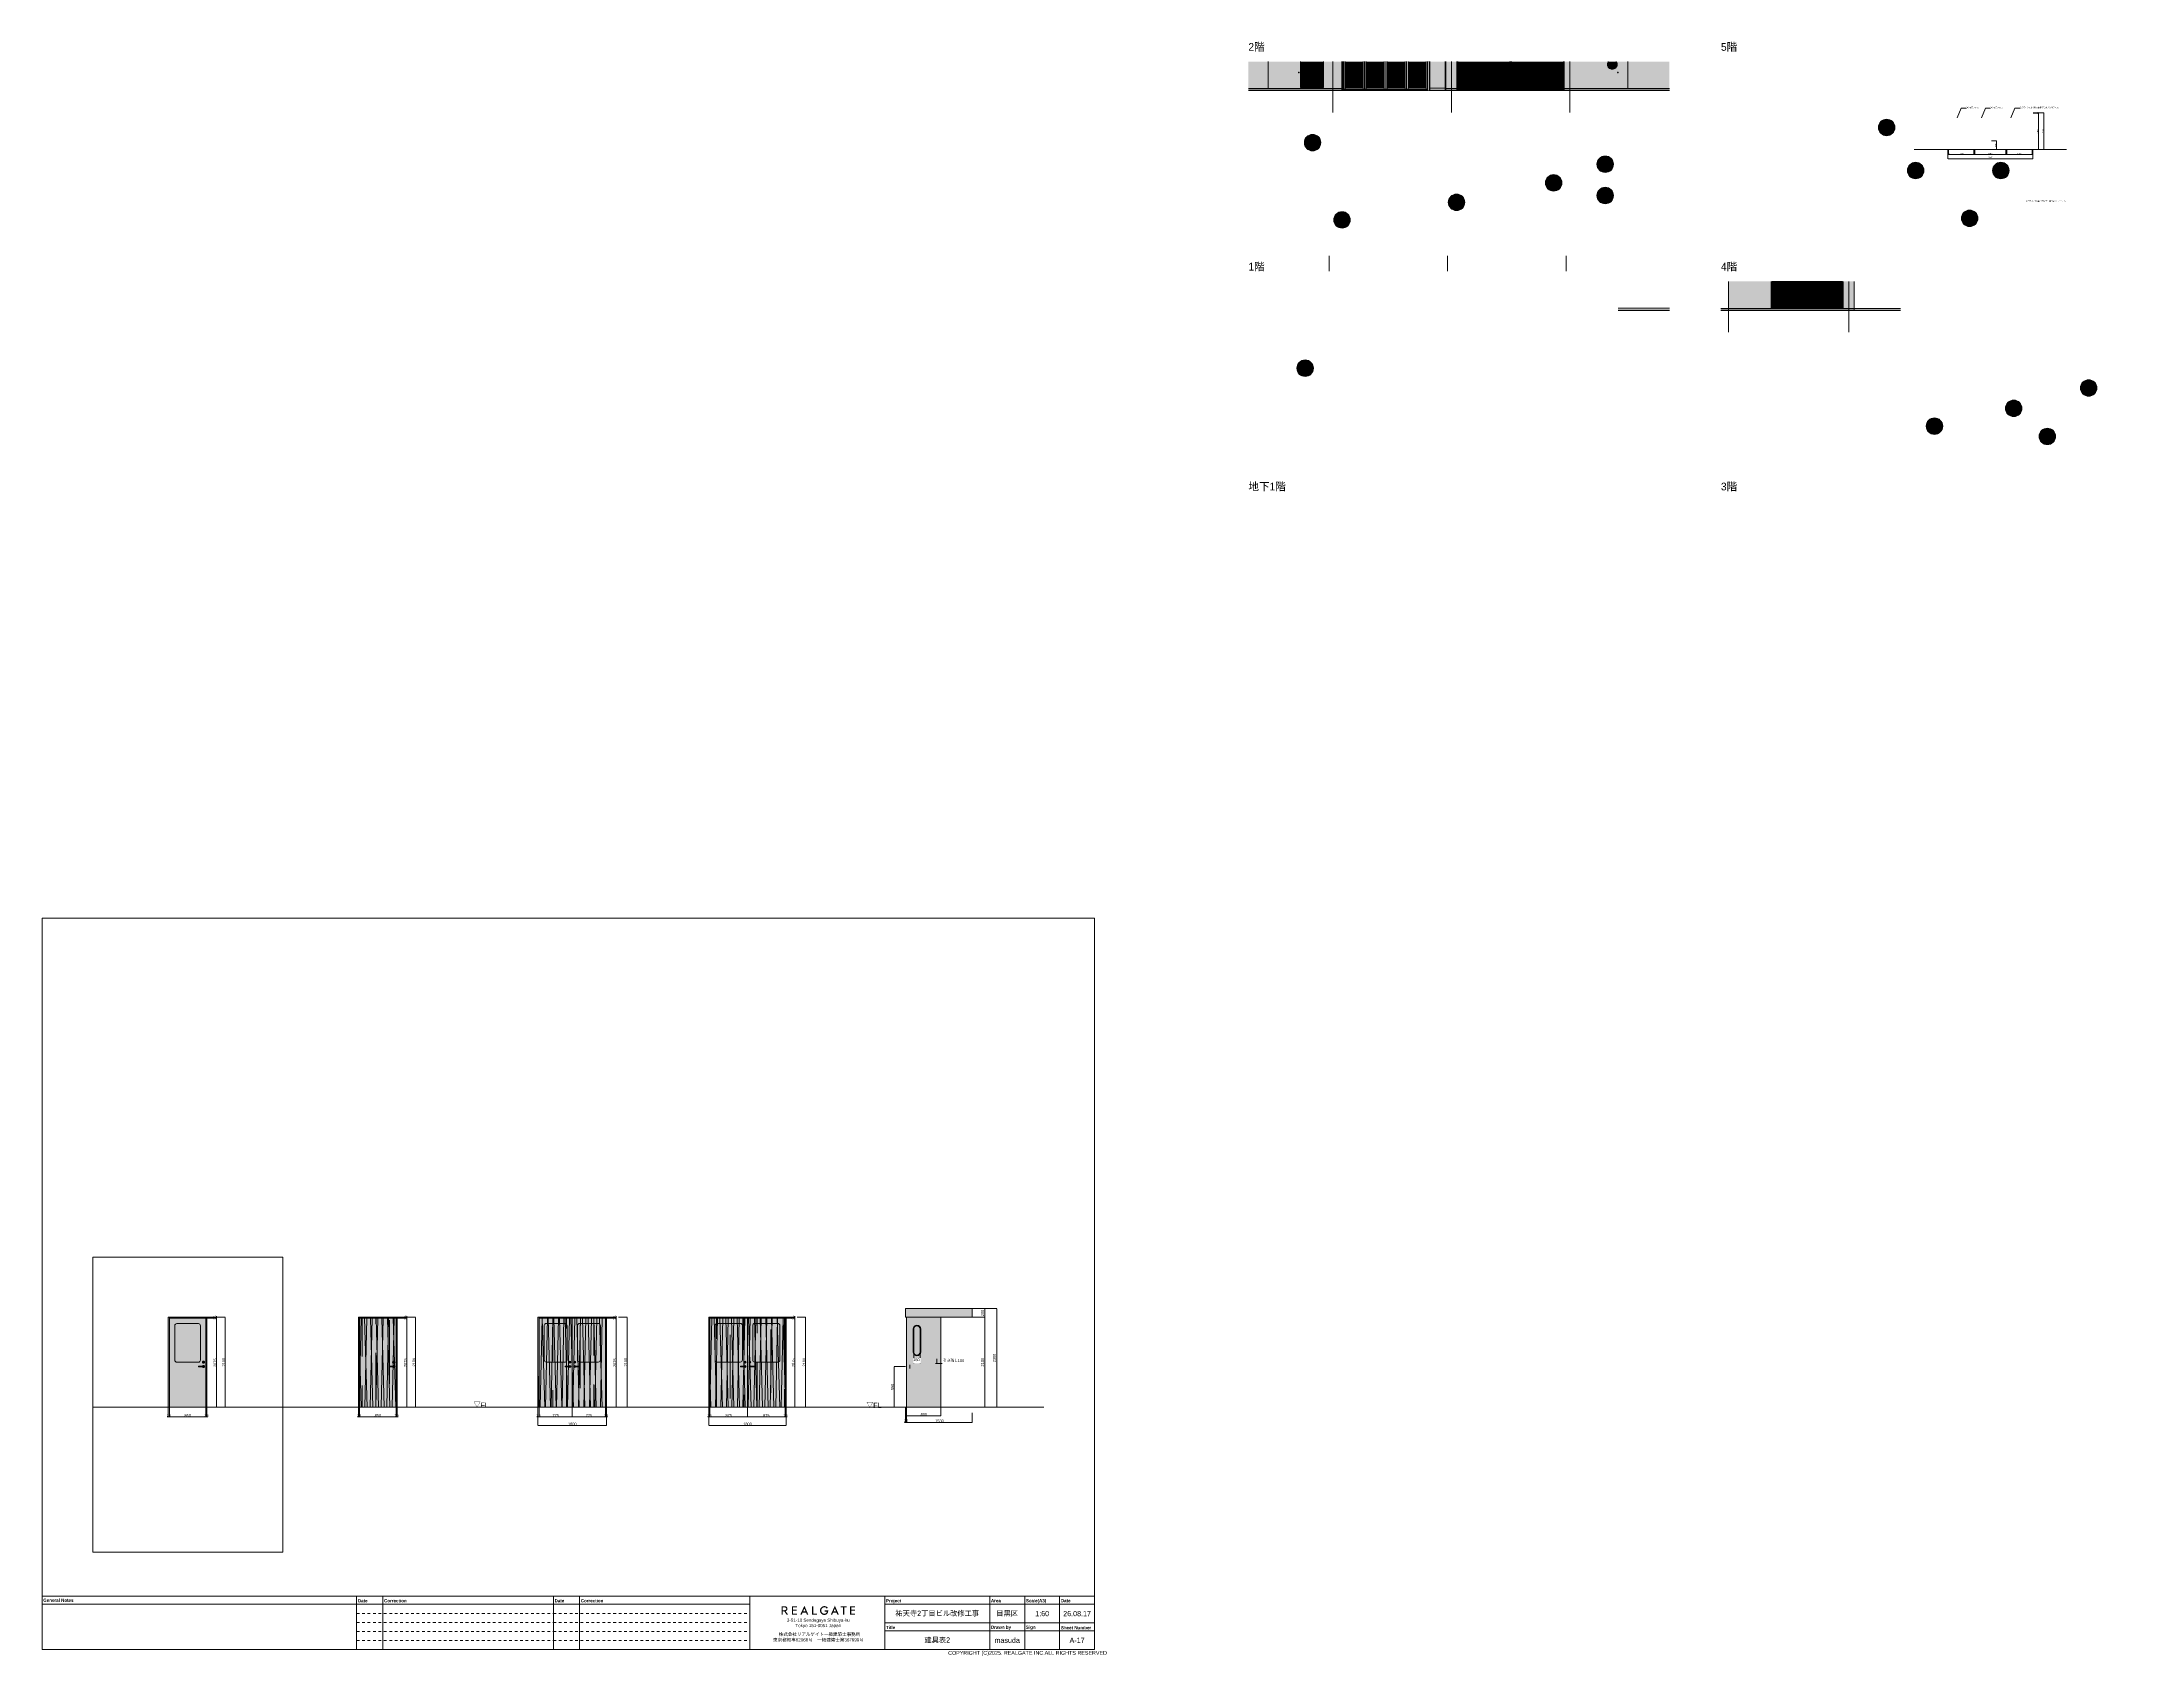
# Paper-space layout 'A-17' of a CAD drawing. Header units: millimetres. Extents: x -204 to 611, y -144 to 483.
# The model-space entities are those that its viewports show. They can reach past a viewport. Long polylines and large blocks are cut down to what shows.
import ezdxf

# ---------------------------------------------------------------- set-up
doc = ezdxf.new("R2010")
doc.units = ezdxf.units.MM
doc.header["$PDMODE"] = 1
doc.header["$PDSIZE"] = -2
for name, pattern in [('CENTER5', [3.375, 2.25, -0.375, 0.375, -0.375]), ('ラインタイプ-6', [5.291531, 3.175, -1.058062, 0.352704, -0.705764]), ('短破線', [2.116125, 1.058062, -1.058062])]:
    doc.linetypes.add(name, pattern=pattern)
for name, color, linetype, lineweight in [('00_一般', 7, 'Continuous', 5), ('02_既存平面-内部建具・サッシ', 7, 'Continuous', 18), ('07_文字・記号', 7, 'Continuous', 9), ('_塗（壁） (2D)', 7, 'Continuous', 5), ('_平面図(既存部) (2D)', 7, 'Continuous', 5), ('_平面図（新設） (2D)', 7, 'Continuous', 5), ('一般', 7, 'Continuous', 5), ('寸法', 7, 'Continuous', 5)]:
    doc.layers.add(name, color=color, linetype=linetype, lineweight=lineweight)
for name, color, linetype, lineweight, true_color in [('02_0.25', 1, 'Continuous', 25, 0xff0000), ('04_0.10', 7, 'Continuous', 9, 0x0099ff), ('06一点鎖線', 7, 'ラインタイプ-6', 9, 0x9999ff), ('08_ハッチ・色', 7, 'Continuous', 5, 0x888888)]:
    doc.layers.add(name, color=color, linetype=linetype, lineweight=lineweight, true_color=true_color)
doc.styles.add('Hiragino Kaku Gothic Pro W3', font='', dxfattribs={"bigfont": 'Hiragino Kaku Gothic Pro W3'})
doc.styles.add('Hiragino Sans W3', font='', dxfattribs={"bigfont": 'Hiragino Sans W3'})
doc.styles.add('Yu Gothic UI Semilight', font='Yu Gothic UI Semilight.ttf')
doc.styles.add('ＭＳ Ｐゴシック', font='MS PGothic.ttf')
doc.styles.add('ＭＳ Ｐゴシック (bold)', font='')
doc.styles.get('Hiragino Kaku Gothic Pro W3').set_extended_font_data('Hiragino Kaku Gothic Pro W3')
doc.styles.get('Hiragino Sans W3').set_extended_font_data('Hiragino Sans W3')
doc.styles.get('ＭＳ Ｐゴシック (bold)').set_extended_font_data('ＭＳ Ｐゴシック', bold=True)
doc.dimstyles.new('建具表寸法', dxfattribs={"dimtxt": 161.781684, "dimasz": 0.199988, "dimexe": 0, "dimexo": 0.3, "dimgap": 0.005, "dimtad": 1, "dimdsep": 46, "dimtxsty": 'Hiragino Sans W3', "dimblk": 'DOT', "dimblk1": 'DOT', "dimblk2": 'DOT', "dimcen": 0, "dimazin": 0, "dimtfac": 1, "dimtix": 1, "dimtmove": 0, "dimatfit": 0, "dimldrblk": 'VW_FILLEDARROW', "dimfxl": 1, "dimfrac": 2, "dimtolj": 1, "dimarcsym": 0})
pattern_1 = [(91.554305, (0, 0), (129.37061, 153.983275), []), (90, (680.5, 445.5), (317.5, 762), [1481.6667, -673.5948]), (88.757476, (346.78, 21.5), (124.20722, -159.51736), [])]

# ---------------------------------------------------------------- blocks, each defined once
blk = doc.blocks.new('グループ-894')
at = {"layer": '一般', "linetype": 'Continuous', "lineweight": 0, "true_color": 0x221814}
h = blk.add_hatch(color=250, dxfattribs=at)
h.paths.add_polyline_path([(84.4, -126.31), (84.44, -126.31), (84.5, -126.28), (84.57, -126.26), (84.63, -126.23), (84.69, -126.19), (84.74, -126.16), (84.8, -126.12), (84.85, -126.07), (84.89, -126.02), (84.92, -125.99), (84.94, -125.96), (84.98, -125.9), (85.01, -125.85), (85.04, -125.79), (85.06, -125.74), (85.08, -125.7), (85.09, -125.65), (85.1, -125.61), (85.11, -125.57), (85.11, -125.53), (85.11, -125.49), (85.11, -125.46), (85.11, -125.42), (85.12, -125.39), (85.12, -125.36), (85.11, -125.34), (85.11, -125.31), (85.11, -125.29), (85.11, -125.26), (85.1, -125.23), (85.1, -125.2), (85.09, -125.17), (85.09, -125.13), (85.08, -125.1), (85.07, -125.06), (85.06, -125.02), (85.04, -124.98), (85.02, -124.93), (84.99, -124.89), (84.96, -124.84), (84.92, -124.79), (84.88, -124.75), (84.83, -124.69), (84.8, -124.67), (84.78, -124.65), (84.72, -124.61), (84.66, -124.57), (84.6, -124.54), (84.54, -124.51), (84.48, -124.49), (84.43, -124.47), (84.37, -124.46), (84.31, -124.45), (84.26, -124.45), (84.21, -124.44), (84.16, -124.44), (84.12, -124.43), (84.08, -124.43), (84.04, -124.43), (84.01, -124.43), (83.98, -124.42), (83.95, -124.42), (83.93, -124.42), (83.91, -124.42), (83.89, -124.42), (83.88, -124.42), (83.87, -124.42), (83.87, -124.42), (83.86, -124.42), (83.86, -124.42), (83.86, -124.42), (83.86, -124.42), (83.86, -124.42), (83.85, -124.42), (83.84, -124.42), (83.84, -124.42), (83.83, -124.42), (83.82, -124.42), (83.81, -124.42), (83.79, -124.42), (83.78, -124.42), (83.76, -124.42), (83.75, -124.42), (83.73, -124.42), (83.71, -124.42), (83.68, -124.42), (83.66, -124.42), (83.64, -124.42), (83.61, -124.42), (83.59, -124.42), (83.56, -124.42), (83.54, -124.42), (83.51, -124.42), (83.28, -124.42), (82.8, -124.42), (82.8, -127.72), (83.29, -127.72), (83.29, -126.37), (83.88, -126.37), (84.8, -127.72), (85.4, -127.72)])
h.paths.add_polyline_path([(83.29, -125.94), (83.29, -124.89), (83.96, -124.89), (84.05, -124.89), (84.12, -124.9), (84.19, -124.91), (84.26, -124.92), (84.32, -124.94), (84.38, -124.96), (84.43, -124.99), (84.47, -125.02), (84.51, -125.05), (84.54, -125.09), (84.57, -125.13), (84.6, -125.18), (84.62, -125.23), (84.63, -125.28), (84.64, -125.34), (84.64, -125.4), (84.64, -125.47), (84.63, -125.53), (84.62, -125.58), (84.6, -125.63), (84.57, -125.68), (84.54, -125.73), (84.51, -125.77), (84.47, -125.8), (84.42, -125.83), (84.37, -125.86), (84.31, -125.88), (84.25, -125.9), (84.18, -125.92), (84.11, -125.93), (84.03, -125.93), (83.94, -125.94)])
for points in [[(88.78, -124.89), (87.32, -124.89), (87.32, -125.68), (88.74, -125.68), (88.74, -126.15), (87.32, -126.15), (87.32, -127.25), (88.78, -127.25), (88.78, -127.72), (86.83, -127.72), (86.83, -124.42), (88.78, -124.42)], [(95.16, -124.42), (95.16, -127.25), (96.6, -127.25), (96.6, -127.72), (94.67, -127.72), (94.67, -124.42)], [(99.6, -126), (100.94, -126), (100.94, -126.01), (100.94, -126.02), (100.94, -126.03), (100.94, -126.04), (100.94, -126.04), (100.94, -126.05), (100.94, -126.06), (100.94, -126.07), (100.94, -126.08), (100.94, -126.09), (100.94, -126.09), (100.94, -126.1), (100.94, -126.1), (100.94, -126.1), (100.94, -126.1), (100.94, -126.1), (100.94, -126.1), (100.94, -126.1), (100.94, -126.11), (100.94, -126.13), (100.94, -126.15), (100.94, -126.17), (100.93, -126.19), (100.93, -126.23), (100.93, -126.26), (100.93, -126.29), (100.93, -126.32), (100.93, -126.35), (100.92, -126.38), (100.92, -126.41), (100.92, -126.44), (100.92, -126.47), (100.91, -126.49), (100.91, -126.52), (100.9, -126.55), (100.9, -126.58), (100.89, -126.61), (100.88, -126.65), (100.87, -126.68), (100.86, -126.72), (100.85, -126.77), (100.84, -126.81), (100.81, -126.87), (100.79, -126.92), (100.76, -126.97), (100.73, -127.03), (100.7, -127.08), (100.67, -127.13), (100.64, -127.18), (100.6, -127.23), (100.57, -127.27), (100.53, -127.31), (100.42, -127.41), (100.32, -127.5), (100.22, -127.58), (100.12, -127.64), (100.03, -127.69), (99.94, -127.73), (99.85, -127.75), (99.76, -127.76), (99.67, -127.77), (99.59, -127.77), (99.5, -127.77), (99.42, -127.78), (99.34, -127.77), (99.25, -127.77), (99.17, -127.77), (99.09, -127.76), (99, -127.75), (98.91, -127.73), (98.82, -127.69), (98.72, -127.64), (98.62, -127.58), (98.52, -127.51), (98.41, -127.42), (98.29, -127.32), (98.25, -127.28), (98.21, -127.24), (98.12, -127.12), (98.03, -127.01), (97.96, -126.9), (97.9, -126.8), (97.86, -126.7), (97.82, -126.6), (97.8, -126.51), (97.79, -126.42), (97.78, -126.34), (97.78, -126.25), (97.78, -126.16), (97.78, -126.08), (97.78, -125.99), (97.78, -125.9), (97.78, -125.81), (97.79, -125.73), (97.8, -125.64), (97.82, -125.54), (97.86, -125.45), (97.91, -125.34), (97.97, -125.24), (98.04, -125.13), (98.12, -125.02), (98.22, -124.9), (98.26, -124.86), (98.3, -124.82), (98.4, -124.74), (98.49, -124.66), (98.58, -124.6), (98.66, -124.55), (98.74, -124.5), (98.82, -124.47), (98.89, -124.44), (98.96, -124.42), (99.02, -124.41), (99.09, -124.4), (99.14, -124.39), (99.2, -124.38), (99.25, -124.37), (99.29, -124.37), (99.33, -124.36), (99.37, -124.36), (99.4, -124.36), (99.43, -124.36), (99.46, -124.36), (99.49, -124.36), (99.52, -124.36), (99.54, -124.36), (99.56, -124.36), (99.58, -124.36), (99.6, -124.36), (99.62, -124.36), (99.64, -124.37), (99.66, -124.37), (99.69, -124.37), (99.72, -124.38), (99.75, -124.38), (99.78, -124.39), (99.82, -124.39), (99.86, -124.4), (99.9, -124.41), (99.94, -124.43), (99.98, -124.44), (100.03, -124.46), (100.08, -124.47), (100.13, -124.5), (100.17, -124.52), (100.21, -124.53), (100.26, -124.56), (100.31, -124.59), (100.35, -124.62), (100.39, -124.65), (100.43, -124.67), (100.46, -124.7), (100.49, -124.73), (100.52, -124.75), (100.55, -124.78), (100.58, -124.8), (100.6, -124.83), (100.63, -124.85), (100.65, -124.87), (100.67, -124.9), (100.7, -124.92), (100.72, -124.94), (100.74, -124.96), (100.76, -124.98), (100.77, -125), (100.78, -125.01), (100.79, -125.02), (100.79, -125.03), (100.79, -125.03), (100.79, -125.03), (100.79, -125.03), (100.79, -125.03), (100.78, -125.04), (100.78, -125.04), (100.78, -125.04), (100.77, -125.04), (100.77, -125.05), (100.76, -125.05), (100.76, -125.06), (100.75, -125.07), (100.74, -125.07), (100.74, -125.08), (100.73, -125.09), (100.72, -125.1), (100.71, -125.11), (100.69, -125.12), (100.68, -125.13), (100.67, -125.15), (100.66, -125.16), (100.64, -125.17), (100.63, -125.18), (100.62, -125.2), (100.6, -125.21), (100.59, -125.22), (100.58, -125.23), (100.57, -125.25), (100.55, -125.26), (100.54, -125.27), (100.53, -125.28), (100.52, -125.29), (100.52, -125.3), (100.51, -125.3), (100.5, -125.31), (100.49, -125.32), (100.49, -125.32), (100.48, -125.33), (100.48, -125.33), (100.47, -125.34), (100.47, -125.34), (100.46, -125.34), (100.46, -125.35), (100.46, -125.35), (100.45, -125.35), (100.45, -125.36), (100.45, -125.36), (100.45, -125.36), (100.45, -125.37), (100.45, -125.37), (100.45, -125.37), (100.45, -125.37), (100.44, -125.37), (100.43, -125.36), (100.42, -125.34), (100.41, -125.33), (100.4, -125.31), (100.38, -125.29), (100.36, -125.26), (100.34, -125.24), (100.32, -125.22), (100.3, -125.2), (100.29, -125.18), (100.27, -125.16), (100.25, -125.14), (100.23, -125.13), (100.21, -125.11), (100.19, -125.09), (100.17, -125.07), (100.14, -125.05), (100.11, -125.03), (100.08, -125.01), (100.04, -124.98), (100, -124.96), (99.96, -124.93), (99.92, -124.91), (99.88, -124.89), (99.84, -124.87), (99.79, -124.86), (99.75, -124.85), (99.7, -124.84), (99.65, -124.84), (99.6, -124.83), (99.55, -124.83), (99.5, -124.83), (99.45, -124.83), (99.39, -124.83), (99.33, -124.83), (99.28, -124.84), (99.22, -124.84), (99.15, -124.85), (99.09, -124.87), (99.02, -124.89), (98.95, -124.93), (98.88, -124.97), (98.8, -125.02), (98.72, -125.08), (98.64, -125.15), (98.61, -125.19), (98.57, -125.22), (98.51, -125.3), (98.45, -125.38), (98.4, -125.46), (98.36, -125.54), (98.32, -125.61), (98.3, -125.68), (98.28, -125.75), (98.27, -125.82), (98.27, -125.88), (98.27, -125.95), (98.27, -126.01), (98.27, -126.08), (98.27, -126.14), (98.27, -126.21), (98.27, -126.28), (98.28, -126.34), (98.29, -126.41), (98.3, -126.48), (98.33, -126.55), (98.37, -126.63), (98.42, -126.7), (98.47, -126.78), (98.54, -126.86), (98.61, -126.95), (98.65, -126.98), (98.69, -127.02), (98.77, -127.08), (98.84, -127.14), (98.92, -127.18), (98.99, -127.22), (99.05, -127.25), (99.12, -127.28), (99.18, -127.29), (99.23, -127.3), (99.29, -127.31), (99.34, -127.31), (99.39, -127.31), (99.44, -127.31), (99.49, -127.31), (99.53, -127.31), (99.58, -127.31), (99.62, -127.3), (99.66, -127.3), (99.71, -127.28), (99.76, -127.27), (99.81, -127.24), (99.87, -127.22), (99.92, -127.18), (99.98, -127.14), (100.05, -127.1), (100.08, -127.07), (100.12, -127.04), (100.16, -127), (100.19, -126.96), (100.22, -126.92), (100.25, -126.88), (100.28, -126.85), (100.3, -126.82), (100.31, -126.79), (100.33, -126.76), (100.34, -126.73), (100.35, -126.7), (100.36, -126.68), (100.37, -126.65), (100.38, -126.63), (100.38, -126.6), (100.39, -126.58), (100.39, -126.56), (100.4, -126.53), (100.4, -126.51), (100.41, -126.5), (100.41, -126.49), (100.41, -126.48), (100.41, -126.47), (100.41, -126.47), (100.4, -126.47), (100.4, -126.47), (100.4, -126.47), (100.39, -126.47), (100.39, -126.47), (100.38, -126.47), (100.37, -126.47), (100.37, -126.47), (100.36, -126.47), (100.35, -126.47), (100.34, -126.47), (100.33, -126.47), (100.31, -126.47), (100.3, -126.47), (100.28, -126.47), (100.26, -126.47), (100.24, -126.47), (100.22, -126.47), (100.2, -126.47), (100.17, -126.47), (100.15, -126.47), (100.13, -126.47), (100.1, -126.47), (100.08, -126.47), (100.05, -126.47), (100.03, -126.47), (100, -126.47), (99.98, -126.47), (99.95, -126.47), (99.93, -126.47), (99.9, -126.47), (99.88, -126.47), (99.85, -126.47), (99.83, -126.47), (99.81, -126.47), (99.78, -126.47), (99.76, -126.47), (99.74, -126.47), (99.72, -126.47), (99.71, -126.47), (99.69, -126.47), (99.67, -126.47), (99.66, -126.47), (99.64, -126.47), (99.63, -126.47), (99.62, -126.47), (99.61, -126.47), (99.6, -126.47), (99.6, -126.47)], [(107.19, -124.89), (107.19, -127.72), (106.7, -127.72), (106.7, -124.89), (105.8, -124.89), (105.8, -124.42), (108.09, -124.42), (108.09, -124.89)], [(111.32, -124.89), (109.86, -124.89), (109.86, -125.68), (111.28, -125.68), (111.28, -126.15), (109.86, -126.15), (109.86, -127.25), (111.32, -127.25), (111.32, -127.72), (109.37, -127.72), (109.37, -124.42), (111.32, -124.42)]]:
    blk.add_hatch(color=250, dxfattribs=at).paths.add_polyline_path(points)
h = blk.add_hatch(color=250, dxfattribs=at)
h.paths.add_polyline_path([(92.36, -126.92), (92.7, -127.72), (93.23, -127.72), (91.69, -124.21), (90.08, -127.72), (90.61, -127.72), (90.97, -126.92)])
h.paths.add_polyline_path([(92.16, -126.45), (91.17, -126.45), (91.68, -125.33)])
h = blk.add_hatch(color=250, dxfattribs=at)
h.paths.add_polyline_path([(104.2, -126.92), (104.54, -127.72), (105.08, -127.72), (103.53, -124.21), (101.93, -127.72), (102.45, -127.72), (102.81, -126.92)])
h.paths.add_polyline_path([(104, -126.45), (103.02, -126.45), (103.52, -125.33)])
blk = doc.blocks.new('グループ-895')
at = {"layer": '一般'}
blk.add_blockref('グループ-894', (0, 0), dxfattribs=at)
at = {"layer": '一般', "color": 7, "transparency": 33554687, "char_height": 1.2563, "line_spacing_factor": 0.99804, "style": 'ＭＳ Ｐゴシック'}
for s, insert, attachment_point in [('3-51-10 Sendagaya Shibuya-ku\\PTokyo 151-0051 Japan', (97.06, -131.05), 5), ('東京都知事62066号｜一級建築士第367999号', (79.55, -136.83), 1), ('株式会社リアルゲイト一級建築士事務所', (81.72, -134.66), 1)]:
    blk.add_mtext(s, dxfattribs=dict(at, insert=insert, attachment_point=attachment_point))
blk = doc.blocks.new('図面枠(横)')
at = {"layer": '一般', "color": 7, "linetype": 'Continuous', "lineweight": 5, "transparency": 33554687}
blk.add_line((-204.39, -120.54), (70.56, -120.54), dxfattribs=at)
at = {"layer": '一般', "color": 7, "linetype": 'Continuous', "lineweight": 13, "transparency": 33554687}
for p, q in [((-82.19, -120.54), (-82.19, -141.27)), ((-72.01, -120.54), (-72.01, -141.27)), ((-5.81, -120.54), (-5.81, -141.27)), ((4.37, -120.54), (4.37, -141.27)), ((70.56, -141.27), (70.56, -120.54)), ((122.92, -141.27), (122.92, -120.54)), ((163.66, -141.27), (163.66, -120.54)), ((177.24, -141.27), (177.24, -120.54)), ((190.82, -141.27), (190.82, -120.54)), ((-204.39, -123.65), (70.56, -123.65)), ((122.92, -123.65), (204.39, -123.65)), ((122.92, -130.91), (204.39, -130.91)), ((122.92, -134.02), (204.39, -134.02))]:
    blk.add_line(p, q, dxfattribs=at)
at = {"layer": '一般', "color": 7, "linetype": '短破線', "lineweight": 13, "transparency": 33554687}
for p, q in [((-82.19, -127.18), (-5.81, -127.18)), ((-5.81, -127.18), (70.56, -127.18)), ((-82.19, -130.7), (-5.81, -130.7)), ((-82.19, -134.22), (-5.81, -134.22)), ((-82.19, -137.75), (-5.81, -137.75)), ((-5.81, -130.7), (70.56, -130.7)), ((-5.81, -134.22), (70.56, -134.22)), ((-5.81, -137.75), (70.56, -137.75))]:
    blk.add_line(p, q, dxfattribs=at)
at = {"layer": '一般', "linetype": 'Continuous', "lineweight": 13, "flags": 128}
for points in [[(-204.39, 142.88), (204.39, 142.88), (204.39, -141.27), (-204.39, -141.27)], [(-204.39, -120.54), (204.39, -120.54), (204.39, -141.27), (-204.39, -141.27)]]:
    blk.add_lwpolyline(points, close=True, dxfattribs=at)
at = {"layer": '一般', "color": 7, "linetype": 'Continuous', "lineweight": 5, "transparency": 33554687}
for p in [(143.29, -127.28), (170.45, -127.28), (184.03, -127.28), (197.6, -127.28), (143.29, -137.64), (170.45, -137.64), (184.03, -137.64), (197.6, -137.64)]:
    blk.add_point(p, dxfattribs=at)
at = {"layer": '一般', "color": 7, "transparency": 33554687}
blk.add_blockref('グループ-895', (0, 0), dxfattribs=at)
at = {"layer": '一般', "color": 7, "transparency": 33554687, "line_spacing_factor": 1.014956, "style": 'ＭＳ Ｐゴシック (bold)'}
for s, insert, char_height, attachment_point in [(' General Notes', (-204.39, -122.1), 1.2563, 4), (' Date', (-82.19, -121.64), 1.256, 1), (' Correction', (-72.01, -121.64), 1.2563, 1), (' Date', (-5.81, -121.64), 1.256, 1), (' Correction', (4.37, -121.64), 1.2563, 1), (' Project', (122.92, -121.64), 1.256, 1), (' Area', (163.66, -121.63), 1.256, 1), (' Scale(A3)', (177.24, -121.63), 1.256, 1), (' Date', (190.82, -121.63), 1.256, 1), (' Title', (122.92, -132.03), 1.256, 1), (' Drawn by', (163.66, -131.94), 1.256, 1), (' Sign', (177.24, -131.94), 1.256, 1), (' Sheet Number', (190.82, -132.12), 1.2563, 1)]:
    blk.add_mtext(s, dxfattribs=dict(at, insert=insert, char_height=char_height, attachment_point=attachment_point))
at = {"layer": '一般', "line_spacing_factor": 0.99804, "style": 'ＭＳ Ｐゴシック'}
for s, insert, char_height, attachment_point in [('祐天寺2丁目ビル改修工事', (143.29, -127.28), 2.0101, 5), ('目黒区', (170.45, -127.28), 2.01, 5), ('1:75', (184.03, -127.28), 2.01, 5), ('26.08.17', (197.6, -127.28), 2.01, 5), ('masuda', (170.45, -137.64), 2.01, 5), ('COPYRIGHT (C)2025. REALGATE INC.ALL RIGHTS RESERVED', (147.52, -141.77), 1.5076, 1)]:
    blk.add_mtext(s, dxfattribs=dict(at, insert=insert, char_height=char_height, attachment_point=attachment_point))
blk = doc.blocks.new('グループ-911')
at = {"layer": '07_文字・記号', "linetype": 'Continuous', "lineweight": 0, "true_color": 0xccecff}
h = blk.add_hatch(color=254, dxfattribs=at)
edge = h.paths.add_edge_path()
edge.add_arc((286.16, 356.4), 3.2, 0, 360)
at = {"layer": '07_文字・記号', "color": 160, "true_color": 0x003dff, "transparency": 33554687}
blk.add_line((282.96, 356.4), (289.36, 356.4), dxfattribs=at)
at = {"layer": '07_文字・記号', "color": 160, "true_color": 0x003dff}
blk.add_circle((286.16, 356.4), 3.2, dxfattribs=at)
at = {"layer": '07_文字・記号', "char_height": 2.01, "attachment_point": 2, "line_spacing_factor": 0.99804, "style": 'ＭＳ Ｐゴシック'}
for s, insert in [('SD', (286.16, 358.55)), ('1', (286.16, 355.73))]:
    blk.add_mtext(s, dxfattribs=dict(at, insert=insert))
blk = doc.blocks.new('グループ-912')
at = {"layer": '07_文字・記号', "linetype": 'Continuous', "lineweight": 0, "true_color": 0xccecff}
h = blk.add_hatch(color=254, dxfattribs=at)
edge = h.paths.add_edge_path()
edge.add_arc((382.67, 428.4), 3.2, 0, 360)
at = {"layer": '07_文字・記号', "color": 160, "true_color": 0x003dff, "transparency": 33554687}
blk.add_line((379.47, 428.4), (385.87, 428.4), dxfattribs=at)
at = {"layer": '07_文字・記号', "color": 160, "true_color": 0x003dff}
blk.add_circle((382.67, 428.4), 3.2, dxfattribs=at)
at = {"layer": '07_文字・記号', "char_height": 2.01, "attachment_point": 2, "line_spacing_factor": 0.99804, "style": 'ＭＳ Ｐゴシック'}
for s, insert in [('SD', (382.67, 430.55)), ('2', (382.67, 427.73))]:
    blk.add_mtext(s, dxfattribs=dict(at, insert=insert))
blk = doc.blocks.new('グループ-913')
at = {"layer": '07_文字・記号', "linetype": 'Continuous', "lineweight": 0, "true_color": 0xccecff}
h = blk.add_hatch(color=254, dxfattribs=at)
edge = h.paths.add_edge_path()
edge.add_arc((561.35, 340.8), 3.2, 0, 360)
at = {"layer": '07_文字・記号', "color": 160, "true_color": 0x003dff, "transparency": 33554687}
blk.add_line((558.15, 340.8), (564.55, 340.8), dxfattribs=at)
at = {"layer": '07_文字・記号', "color": 160, "true_color": 0x003dff}
blk.add_circle((561.35, 340.8), 3.2, dxfattribs=at)
at = {"layer": '07_文字・記号', "char_height": 2.01, "attachment_point": 2, "line_spacing_factor": 0.99804, "style": 'ＭＳ Ｐゴシック'}
for s, insert in [('WD', (561.35, 342.95)), ('1', (561.35, 340.13))]:
    blk.add_mtext(s, dxfattribs=dict(at, insert=insert))
blk = doc.blocks.new('グループ-914')
at = {"layer": '07_文字・記号', "linetype": 'Continuous', "lineweight": 0, "true_color": 0xccecff}
h = blk.add_hatch(color=254, dxfattribs=at)
edge = h.paths.add_edge_path()
edge.add_arc((574.4, 329.92), 3.2, 0, 360)
at = {"layer": '07_文字・記号', "color": 160, "true_color": 0x003dff, "transparency": 33554687}
blk.add_line((571.2, 329.92), (577.6, 329.92), dxfattribs=at)
at = {"layer": '07_文字・記号', "color": 160, "true_color": 0x003dff}
blk.add_circle((574.4, 329.92), 3.2, dxfattribs=at)
at = {"layer": '07_文字・記号', "char_height": 2.01, "attachment_point": 2, "line_spacing_factor": 0.99804, "style": 'ＭＳ Ｐゴシック'}
for s, insert in [('WD', (574.4, 332.07)), ('1', (574.4, 329.25))]:
    blk.add_mtext(s, dxfattribs=dict(at, insert=insert))
blk = doc.blocks.new('グループ-915')
at = {"layer": '07_文字・記号', "linetype": 'Continuous', "lineweight": 0, "true_color": 0xccecff}
h = blk.add_hatch(color=254, dxfattribs=at)
edge = h.paths.add_edge_path()
edge.add_arc((590.45, 348.75), 3.2, 0, 360)
at = {"layer": '07_文字・記号', "color": 160, "true_color": 0x003dff, "transparency": 33554687}
blk.add_line((587.25, 348.75), (593.65, 348.75), dxfattribs=at)
at = {"layer": '07_文字・記号', "color": 160, "true_color": 0x003dff}
blk.add_circle((590.45, 348.75), 3.2, dxfattribs=at)
at = {"layer": '07_文字・記号', "char_height": 2.01, "attachment_point": 2, "line_spacing_factor": 0.99804, "style": 'ＭＳ Ｐゴシック'}
for s, insert in [('WD', (590.45, 350.9)), ('2', (590.45, 348.08))]:
    blk.add_mtext(s, dxfattribs=dict(at, insert=insert))
blk = doc.blocks.new('グループ-916')
at = {"layer": '07_文字・記号', "linetype": 'Continuous', "lineweight": 0, "true_color": 0xccecff}
h = blk.add_hatch(color=254, dxfattribs=at)
edge = h.paths.add_edge_path()
edge.add_arc((289.05, 444.03), 3.2, 0, 360)
at = {"layer": '07_文字・記号', "color": 160, "true_color": 0x003dff, "transparency": 33554687}
blk.add_line((285.85, 444.03), (292.25, 444.03), dxfattribs=at)
at = {"layer": '07_文字・記号', "color": 160, "true_color": 0x003dff}
blk.add_circle((289.05, 444.03), 3.2, dxfattribs=at)
at = {"layer": '07_文字・記号', "char_height": 2.01, "attachment_point": 2, "line_spacing_factor": 0.99804, "style": 'ＭＳ Ｐゴシック'}
for s, insert in [('SWD', (289.05, 446.18)), ('1', (289.05, 443.36))]:
    blk.add_mtext(s, dxfattribs=dict(at, insert=insert))
blk = doc.blocks.new('グループ-917')
at = {"layer": '07_文字・記号', "linetype": 'Continuous', "lineweight": 0, "true_color": 0xccecff}
h = blk.add_hatch(color=254, dxfattribs=at)
edge = h.paths.add_edge_path()
edge.add_arc((402.7, 423.46), 3.2, 0, 360)
at = {"layer": '07_文字・記号', "color": 160, "true_color": 0x003dff, "transparency": 33554687}
blk.add_line((399.5, 423.46), (405.9, 423.46), dxfattribs=at)
at = {"layer": '07_文字・記号', "color": 160, "true_color": 0x003dff}
blk.add_circle((402.7, 423.46), 3.2, dxfattribs=at)
at = {"layer": '07_文字・記号', "char_height": 2.01, "attachment_point": 2, "line_spacing_factor": 0.99804, "style": 'ＭＳ Ｐゴシック'}
for s, insert in [('WD', (402.7, 425.62)), ('3', (402.7, 422.79))]:
    blk.add_mtext(s, dxfattribs=dict(at, insert=insert))
blk = doc.blocks.new('グループ-918')
at = {"layer": '07_文字・記号', "linetype": 'Continuous', "lineweight": 0, "true_color": 0xccecff}
h = blk.add_hatch(color=254, dxfattribs=at)
edge = h.paths.add_edge_path()
edge.add_arc((300.48, 414), 3.2, 0, 360)
at = {"layer": '07_文字・記号', "color": 160, "true_color": 0x003dff, "transparency": 33554687}
blk.add_line((297.28, 414), (303.68, 414), dxfattribs=at)
at = {"layer": '07_文字・記号', "color": 160, "true_color": 0x003dff}
blk.add_circle((300.48, 414), 3.2, dxfattribs=at)
at = {"layer": '07_文字・記号', "char_height": 2.01, "attachment_point": 2, "line_spacing_factor": 0.99804, "style": 'ＭＳ Ｐゴシック'}
for s, insert in [('kSD', (300.48, 416.15)), ('1', (300.48, 413.33))]:
    blk.add_mtext(s, dxfattribs=dict(at, insert=insert))
blk = doc.blocks.new('グループ-919')
at = {"layer": '07_文字・記号', "linetype": 'Continuous', "lineweight": 0, "true_color": 0xccecff}
h = blk.add_hatch(color=254, dxfattribs=at)
edge = h.paths.add_edge_path()
edge.add_arc((402.7, 435.62), 3.2, 0, 360)
at = {"layer": '07_文字・記号', "color": 160, "true_color": 0x003dff, "transparency": 33554687}
blk.add_line((399.5, 435.62), (405.9, 435.62), dxfattribs=at)
at = {"layer": '07_文字・記号', "color": 160, "true_color": 0x003dff}
blk.add_circle((402.7, 435.62), 3.2, dxfattribs=at)
at = {"layer": '07_文字・記号', "char_height": 2.01, "attachment_point": 2, "line_spacing_factor": 0.99804, "style": 'ＭＳ Ｐゴシック'}
for s, insert in [('WD', (402.7, 437.77)), ('1', (402.7, 434.95))]:
    blk.add_mtext(s, dxfattribs=dict(at, insert=insert))
blk = doc.blocks.new('グループ-920')
at = {"layer": '07_文字・記号', "linetype": 'Continuous', "lineweight": 0, "true_color": 0xccecff}
h = blk.add_hatch(color=254, dxfattribs=at)
edge = h.paths.add_edge_path()
edge.add_arc((511.98, 449.9), 3.2, 0, 360)
at = {"layer": '07_文字・記号', "color": 160, "true_color": 0x003dff, "transparency": 33554687}
blk.add_line((508.78, 449.9), (515.18, 449.9), dxfattribs=at)
at = {"layer": '07_文字・記号', "color": 160, "true_color": 0x003dff}
blk.add_circle((511.98, 449.9), 3.2, dxfattribs=at)
at = {"layer": '07_文字・記号', "char_height": 2.01, "attachment_point": 2, "line_spacing_factor": 0.99804, "style": 'ＭＳ Ｐゴシック'}
for s, insert in [('WD', (511.98, 452.05)), ('1', (511.98, 449.23))]:
    blk.add_mtext(s, dxfattribs=dict(at, insert=insert))
blk = doc.blocks.new('グループ-921')
at = {"layer": '07_文字・記号', "linetype": 'Continuous', "lineweight": 0, "true_color": 0xccecff}
h = blk.add_hatch(color=254, dxfattribs=at)
edge = h.paths.add_edge_path()
edge.add_arc((523.26, 433.18), 3.2, 0, 360)
at = {"layer": '07_文字・記号', "color": 160, "true_color": 0x003dff, "transparency": 33554687}
blk.add_line((520.06, 433.18), (526.46, 433.18), dxfattribs=at)
at = {"layer": '07_文字・記号', "color": 160, "true_color": 0x003dff}
blk.add_circle((523.26, 433.18), 3.2, dxfattribs=at)
at = {"layer": '07_文字・記号', "char_height": 2.01, "attachment_point": 2, "line_spacing_factor": 0.99804, "style": 'ＭＳ Ｐゴシック'}
for s, insert in [('WD', (523.26, 435.34)), ('1', (523.26, 432.51))]:
    blk.add_mtext(s, dxfattribs=dict(at, insert=insert))
blk = doc.blocks.new('グループ-922')
at = {"layer": '07_文字・記号', "linetype": 'Continuous', "lineweight": 0, "true_color": 0xccecff}
h = blk.add_hatch(color=254, dxfattribs=at)
edge = h.paths.add_edge_path()
edge.add_arc((556.35, 433.18), 3.2, 0, 360)
at = {"layer": '07_文字・記号', "color": 160, "true_color": 0x003dff, "transparency": 33554687}
blk.add_line((553.15, 433.18), (559.55, 433.18), dxfattribs=at)
at = {"layer": '07_文字・記号', "color": 160, "true_color": 0x003dff}
blk.add_circle((556.35, 433.18), 3.2, dxfattribs=at)
at = {"layer": '07_文字・記号', "char_height": 2.01, "attachment_point": 2, "line_spacing_factor": 0.99804, "style": 'ＭＳ Ｐゴシック'}
for s, insert in [('WD', (556.35, 435.34)), ('1', (556.35, 432.51))]:
    blk.add_mtext(s, dxfattribs=dict(at, insert=insert))
blk = doc.blocks.new('グループ-923')
at = {"layer": '07_文字・記号', "linetype": 'Continuous', "lineweight": 0, "true_color": 0xccecff}
h = blk.add_hatch(color=254, dxfattribs=at)
edge = h.paths.add_edge_path()
edge.add_arc((344.96, 420.83), 3.2, 0, 360)
at = {"layer": '07_文字・記号', "color": 160, "true_color": 0x003dff, "transparency": 33554687}
blk.add_line((341.76, 420.83), (348.16, 420.83), dxfattribs=at)
at = {"layer": '07_文字・記号', "color": 160, "true_color": 0x003dff}
blk.add_circle((344.96, 420.83), 3.2, dxfattribs=at)
at = {"layer": '07_文字・記号', "char_height": 2.01, "attachment_point": 2, "line_spacing_factor": 0.99804, "style": 'ＭＳ Ｐゴシック'}
for s, insert in [('SD', (344.96, 422.98)), ('3', (344.96, 420.16))]:
    blk.add_mtext(s, dxfattribs=dict(at, insert=insert))
blk = doc.blocks.new('グループ-924')
at = {"layer": '07_文字・記号', "linetype": 'Continuous', "lineweight": 0, "true_color": 0xccecff}
h = blk.add_hatch(color=254, dxfattribs=at)
edge = h.paths.add_edge_path()
edge.add_arc((530.55, 333.9), 3.2, 0, 360)
at = {"layer": '07_文字・記号', "color": 160, "true_color": 0x003dff, "transparency": 33554687}
blk.add_line((527.35, 333.9), (533.75, 333.9), dxfattribs=at)
at = {"layer": '07_文字・記号', "color": 160, "true_color": 0x003dff}
blk.add_circle((530.55, 333.9), 3.2, dxfattribs=at)
at = {"layer": '07_文字・記号', "char_height": 2.01, "attachment_point": 2, "line_spacing_factor": 0.99804, "style": 'ＭＳ Ｐゴシック'}
for s, insert in [('SD', (530.55, 336.05)), ('4', (530.55, 333.23))]:
    blk.add_mtext(s, dxfattribs=dict(at, insert=insert))
blk = doc.blocks.new('グループ-925')
at = {"layer": '07_文字・記号', "linetype": 'Continuous', "lineweight": 0, "true_color": 0xccecff}
h = blk.add_hatch(color=254, dxfattribs=at)
edge = h.paths.add_edge_path()
edge.add_arc((544.23, 414.64), 3.2, 0, 360)
at = {"layer": '07_文字・記号', "color": 160, "true_color": 0x003dff, "transparency": 33554687}
blk.add_line((541.03, 414.64), (547.43, 414.64), dxfattribs=at)
at = {"layer": '07_文字・記号', "color": 160, "true_color": 0x003dff}
blk.add_circle((544.23, 414.64), 3.2, dxfattribs=at)
at = {"layer": '07_文字・記号', "char_height": 2.01, "attachment_point": 2, "line_spacing_factor": 0.99804, "style": 'ＭＳ Ｐゴシック'}
for s, insert in [('SD', (544.23, 416.79)), ('5', (544.23, 413.97))]:
    blk.add_mtext(s, dxfattribs=dict(at, insert=insert))
blk = doc.blocks.new('塗（壁） (2D)')
at = {"layer": '04_0.10', "linetype": 'Continuous', "lineweight": 0, "transparency": 33554687}
for points in [[(-48177, -20182), (-44677, -20182), (-44677, -23982), (-48177, -23982)], [(-44677, -20182), (-23720, -20182), (-23720, -23982), (-44677, -23982)], [(-23720, -20182), (-20220, -20182), (-20220, -23982), (-23720, -23982)], [(10795, -23985), (12820, -23985), (12820, -21760), (14620, -21760), (14620, -23985), (21945, -23985), (21945, -20185), (10795, -20185)]]:
    blk.add_hatch(color=7, dxfattribs=at).paths.add_polyline_path(points)
at = {"layer": '04_0.10', "color": 251, "linetype": 'Continuous', "lineweight": 5, "flags": 128}
for points in [[(-48177, -20182), (-44677, -20182), (-44677, -23982), (-48177, -23982)], [(-44677, -20182), (-23720, -20182), (-23720, -23982), (-44677, -23982)], [(-23720, -20182), (-20220, -20182), (-20220, -23982), (-23720, -23982)], [(10795, -23985), (12820, -23985), (12820, -21760), (14620, -21760), (14620, -23985), (21945, -23985), (21945, -20185), (10795, -20185)]]:
    blk.add_lwpolyline(points, close=True, dxfattribs=at)
blk = doc.blocks.new('平面図(既存部) (2D)')
at = {"layer": '04_0.10', "linetype": 'Continuous', "lineweight": 0, "transparency": 33554687}
blk.add_hatch(color=7, dxfattribs=at).paths.add_polyline_path([(-48176.942, -23982.276), (-20219.575, -23982.276), (-20219.575, -24082.276), (-48176.942, -24082.276)])
at = {"layer": '02_0.25'}
blk.add_line((-54276.942, -24082.276), (-19276.942, -24082.276), dxfattribs=at)
at = {"layer": '02_既存平面-内部建具・サッシ', "color": 7, "linetype": 'Continuous', "lineweight": 25, "transparency": 33554687}
blk.add_line((5631.159, -24085.308), (24631.159, -24085.308), dxfattribs=at)
at = {"layer": '04_0.10', "color": 251, "linetype": 'Continuous', "lineweight": 5, "flags": 128}
blk.add_lwpolyline([(-48176.942, -23982.276), (-20219.575, -23982.276), (-20219.575, -24082.276), (-48176.942, -24082.276)], close=True, dxfattribs=at)
at = {"layer": '06一点鎖線', "transparency": 33554687}
for p, q in [((-40896.942, -25382.276), (-40896.942, -7382.276)), ((-33996.942, -25382.276), (-33996.942, -7382.276)), ((-27096.942, -25382.276), (-27096.942, -7382.276)), ((5631.159, -23985.308), (24631.159, -23985.308))]:
    blk.add_line(p, q, dxfattribs=at)
at = {"layer": '06一点鎖線', "lineweight": 5}
for p, q in [((14619.58, -25379.243), (14619.58, -7379.243)), ((21619.58, -25379.243), (21619.58, -7379.243))]:
    blk.add_line(p, q, dxfattribs=at)
at = {"layer": '06一点鎖線', "lineweight": 5, "transparency": 33554687}
for p, q in [((-41117.508, -51724.256), (-41117.508, -33724.256)), ((-34217.508, -51724.256), (-34217.508, -33724.256)), ((-27317.508, -51724.256), (-27317.508, -33724.256))]:
    blk.add_line(p, q, dxfattribs=at)
at = {"layer": '一般', "color": 7, "linetype": 'Continuous', "lineweight": 13, "transparency": 33554687, "flags": 128}
blk.add_lwpolyline([(7294.58, -24085.308), (7294.58, -11085.308), (13294.58, -11085.308), (13294.58, -9585.308), (14094.58, -9585.308), (14094.58, -14085.308), (21944.58, -14085.308), (21944.58, -24085.308)], close=True, dxfattribs=at)
blk = doc.blocks.new('引出線付き注釈-9')
at = {"layer": '04_0.10', "color": 7}
for p, q in [((0, 0), (-234, -560)), ((286, 0), (0, 0))]:
    blk.add_line(p, q, dxfattribs=at)
at = {"layer": '04_0.10', "color": 7, "insert": (287, 67), "char_height": 80.89, "width": 2344.53, "attachment_point": 1, "line_spacing_factor": 1.182242, "style": 'Hiragino Sans W3'}
blk.add_mtext('延焼ラインにより防火設備 磨き網入りガラスt10', dxfattribs=at)
blk = doc.blocks.new('_Dot')
at = {"color": 0, "linetype": 'ByBlock', "lineweight": -2}
blk.add_line((-0.5, 0), (-1, 0), dxfattribs=at)
at = {"color": 0, "linetype": 'ByBlock', "const_width": 0.5}
blk.add_lwpolyline([(-0.25, 0, 1), (0.25, 0, 1)], format="xyb", close=True, dxfattribs=at)
blk = doc.blocks.new('*D822')
at = {"layer": 'Defpoints', "color": 0}
for p in [(58916, -27536), (58916, -27828), (58971, -27536)]:
    blk.add_point(p, dxfattribs=at)
at = {"layer": '寸法', "color": 0, "lineweight": -2}
for p, q in [((58904, -27828), (58892, -27828)), ((58916, -27536), (58916, -27828)), ((58971, -27828), (58916, -27828)), ((58971, -27536), (58971, -27828)), ((58983, -27828), (58995, -27828))]:
    blk.add_line(p, q, dxfattribs=at)
at = {"layer": '寸法', "color": 0, "lineweight": -2, "xscale": 11.999267578125, "yscale": 11.999267578125, "zscale": 11.999267578125}
blk.add_blockref('_Dot', (58916, -27828), dxfattribs=at)
at = {"layer": '寸法', "color": 0, "lineweight": -2, "xscale": 11.999267578125, "yscale": 11.999267578125, "zscale": 11.999267578125, "rotation": 180}
blk.add_blockref('_Dot', (58971, -27828), dxfattribs=at)
at = {"layer": '寸法', "color": 0, "insert": (58944, -27786), "char_height": 80.9, "attachment_point": 5, "style": 'Hiragino Kaku Gothic Pro W3'}
blk.add_mtext('\\A1;55', dxfattribs=at)
blk = doc.blocks.new('VW_FILLEDARROW')
at = {"color": 0, "linetype": 'Continuous', "lineweight": 5, "transparency": 16777216, "flags": 128}
blk.add_lwpolyline([(-161.3, 43.2), (0, 0), (-161.3, -43.2)], close=True, dxfattribs=at)
blk = doc.blocks.new('*D823')
at = {"layer": 'Defpoints', "color": 0}
for p in [(58971, -27536), (58971, -27828), (60771, -27536)]:
    blk.add_point(p, dxfattribs=at)
at = {"layer": '寸法', "color": 0, "lineweight": -2}
for p, q in [((58971, -27536), (58971, -27828)), ((60759, -27828), (58983, -27828)), ((60771, -27536), (60771, -27828))]:
    blk.add_line(p, q, dxfattribs=at)
at = {"layer": '寸法', "color": 0, "lineweight": -2, "xscale": 11.999267578125, "yscale": 11.999267578125, "zscale": 11.999267578125, "rotation": 180}
blk.add_blockref('_Dot', (58971, -27828), dxfattribs=at)
at = {"layer": '寸法', "color": 0, "lineweight": -2, "xscale": 11.999267578125, "yscale": 11.999267578125, "zscale": 11.999267578125}
blk.add_blockref('_Dot', (60771, -27828), dxfattribs=at)
at = {"layer": '寸法', "color": 0, "insert": (59871, -27785), "char_height": 80.9, "attachment_point": 5, "style": 'Hiragino Kaku Gothic Pro W3'}
blk.add_mtext('\\A1;1800', dxfattribs=at)
blk = doc.blocks.new('*D824')
at = {"layer": 'Defpoints', "color": 0}
for p in [(62371, -25404), (62371, -25429), (62671, -25404)]:
    blk.add_point(p, dxfattribs=at)
at = {"layer": '寸法', "color": 0, "lineweight": -2}
for p, q in [((62371, -25404), (62671, -25404)), ((62371, -25429), (62671, -25429)), ((62671, -25392), (62671, -25380)), ((62671, -25429), (62671, -25404)), ((62671, -25441), (62671, -25453))]:
    blk.add_line(p, q, dxfattribs=at)
at = {"layer": '寸法', "color": 0, "lineweight": -2, "xscale": 11.999267578125, "yscale": 11.999267578125, "zscale": 11.999267578125}
for p, rotation in [((62671, -25404), 270), ((62671, -25429), 90)]:
    blk.add_blockref('_Dot', p, dxfattribs=dict(at, rotation=rotation))
at = {"layer": '寸法', "color": 0, "insert": (62628, -25416), "char_height": 80.9, "attachment_point": 5, "rotation": 90, "style": 'Hiragino Kaku Gothic Pro W3'}
blk.add_mtext('\\A1;25', dxfattribs=at)
blk = doc.blocks.new('*D825')
at = {"layer": 'Defpoints', "color": 0}
for p in [(62371, -25429), (62671, -25429), (62371, -27536)]:
    blk.add_point(p, dxfattribs=at)
at = {"layer": '寸法', "color": 0, "lineweight": -2}
for p, q in [((62371, -25429), (62671, -25429)), ((62671, -27524), (62671, -25441)), ((62371, -27536), (62671, -27536))]:
    blk.add_line(p, q, dxfattribs=at)
at = {"layer": '寸法', "color": 0, "lineweight": -2, "xscale": 11.999267578125, "yscale": 11.999267578125, "zscale": 11.999267578125}
for p, rotation in [((62671, -25429), 90), ((62671, -27536), 270)]:
    blk.add_blockref('_Dot', p, dxfattribs=dict(at, rotation=rotation))
at = {"layer": '寸法', "color": 0, "insert": (62628, -26482), "char_height": 80.9, "attachment_point": 5, "rotation": 90, "style": 'Hiragino Kaku Gothic Pro W3'}
blk.add_mtext('\\A1;2107', dxfattribs=at)
blk = doc.blocks.new('*D826')
at = {"layer": 'Defpoints', "color": 0}
for p in [(62386, -25404), (62984, -25404), (62386, -27536)]:
    blk.add_point(p, dxfattribs=at)
at = {"layer": '寸法', "color": 0, "lineweight": -2}
for p, q in [((62386, -25404), (62984, -25404)), ((62984, -27524), (62984, -25416)), ((62386, -27536), (62984, -27536))]:
    blk.add_line(p, q, dxfattribs=at)
at = {"layer": '寸法', "color": 0, "lineweight": -2, "xscale": 11.999267578125, "yscale": 11.999267578125, "zscale": 11.999267578125}
for p, rotation in [((62984, -25404), 90), ((62984, -27536), 270)]:
    blk.add_blockref('_Dot', p, dxfattribs=dict(at, rotation=rotation))
at = {"layer": '寸法', "color": 0, "insert": (62942, -26470), "char_height": 80.9, "attachment_point": 5, "rotation": 90, "style": 'Hiragino Kaku Gothic Pro W3'}
blk.add_mtext('\\A1;2132', dxfattribs=at)
blk = doc.blocks.new('*D827')
at = {"layer": 'Defpoints', "color": 0}
for p in [(62302, -27536), (62302, -27828), (62342, -27536)]:
    blk.add_point(p, dxfattribs=at)
at = {"layer": '寸法', "color": 0, "lineweight": -2}
for p, q in [((62290, -27828), (62278, -27828)), ((62302, -27536), (62302, -27828)), ((62342, -27828), (62302, -27828)), ((62342, -27536), (62342, -27828)), ((62354, -27828), (62366, -27828))]:
    blk.add_line(p, q, dxfattribs=at)
at = {"layer": '寸法', "color": 0, "lineweight": -2, "xscale": 11.999267578125, "yscale": 11.999267578125, "zscale": 11.999267578125}
blk.add_blockref('_Dot', (62302, -27828), dxfattribs=at)
at = {"layer": '寸法', "color": 0, "lineweight": -2, "xscale": 11.999267578125, "yscale": 11.999267578125, "zscale": 11.999267578125, "rotation": 180}
blk.add_blockref('_Dot', (62342, -27828), dxfattribs=at)
at = {"layer": '寸法', "color": 0, "insert": (62322, -27785), "char_height": 80.9, "attachment_point": 5, "style": 'Hiragino Kaku Gothic Pro W3'}
blk.add_mtext('\\A1;40', dxfattribs=at)
blk = doc.blocks.new('*D828')
at = {"layer": 'Defpoints', "color": 0}
for p in [(60826, -27536), (60826, -27828), (62302, -27536)]:
    blk.add_point(p, dxfattribs=at)
at = {"layer": '寸法', "color": 0, "lineweight": -2}
for p, q in [((60826, -27536), (60826, -27828)), ((62290, -27828), (60838, -27828)), ((62302, -27536), (62302, -27828))]:
    blk.add_line(p, q, dxfattribs=at)
at = {"layer": '寸法', "color": 0, "lineweight": -2, "xscale": 11.999267578125, "yscale": 11.999267578125, "zscale": 11.999267578125, "rotation": 180}
blk.add_blockref('_Dot', (60826, -27828), dxfattribs=at)
at = {"layer": '寸法', "color": 0, "lineweight": -2, "xscale": 11.999267578125, "yscale": 11.999267578125, "zscale": 11.999267578125}
blk.add_blockref('_Dot', (62302, -27828), dxfattribs=at)
at = {"layer": '寸法', "color": 0, "insert": (61564, -27785), "char_height": 80.9, "attachment_point": 5, "style": 'Hiragino Kaku Gothic Pro W3'}
blk.add_mtext('\\A1;1476', dxfattribs=at)
blk = doc.blocks.new('*D829')
at = {"layer": 'Defpoints', "color": 0}
for p in [(57400, -27536), (57400, -27828), (57440, -27536)]:
    blk.add_point(p, dxfattribs=at)
at = {"layer": '寸法', "color": 0, "lineweight": -2}
for p, q in [((57388, -27828), (57376, -27828)), ((57400, -27536), (57400, -27828)), ((57440, -27828), (57400, -27828)), ((57440, -27536), (57440, -27828)), ((57452, -27828), (57464, -27828))]:
    blk.add_line(p, q, dxfattribs=at)
at = {"layer": '寸法', "color": 0, "lineweight": -2, "xscale": 11.999267578125, "yscale": 11.999267578125, "zscale": 11.999267578125}
blk.add_blockref('_Dot', (57400, -27828), dxfattribs=at)
at = {"layer": '寸法', "color": 0, "lineweight": -2, "xscale": 11.999267578125, "yscale": 11.999267578125, "zscale": 11.999267578125, "rotation": 180}
blk.add_blockref('_Dot', (57440, -27828), dxfattribs=at)
at = {"layer": '寸法', "color": 0, "insert": (57420, -27785), "char_height": 80.9, "attachment_point": 5, "style": 'Hiragino Kaku Gothic Pro W3'}
blk.add_mtext('\\A1;40', dxfattribs=at)
blk = doc.blocks.new('*D830')
at = {"layer": 'Defpoints', "color": 0}
for p in [(57440, -27536), (57440, -27828), (58916, -27536)]:
    blk.add_point(p, dxfattribs=at)
at = {"layer": '寸法', "color": 0, "lineweight": -2}
for p, q in [((57440, -27536), (57440, -27828)), ((58904, -27828), (57452, -27828)), ((58916, -27536), (58916, -27828))]:
    blk.add_line(p, q, dxfattribs=at)
at = {"layer": '寸法', "color": 0, "lineweight": -2, "xscale": 11.999267578125, "yscale": 11.999267578125, "zscale": 11.999267578125, "rotation": 180}
blk.add_blockref('_Dot', (57440, -27828), dxfattribs=at)
at = {"layer": '寸法', "color": 0, "lineweight": -2, "xscale": 11.999267578125, "yscale": 11.999267578125, "zscale": 11.999267578125}
blk.add_blockref('_Dot', (58916, -27828), dxfattribs=at)
at = {"layer": '寸法', "color": 0, "insert": (58178, -27785), "char_height": 80.9, "attachment_point": 5, "style": 'Hiragino Kaku Gothic Pro W3'}
blk.add_mtext('\\A1;1476', dxfattribs=at)
blk = doc.blocks.new('*D831')
at = {"layer": 'Defpoints', "color": 0}
for p in [(57400, -27828), (62342, -27828), (57400, -28078)]:
    blk.add_point(p, dxfattribs=at)
at = {"layer": '寸法', "color": 0, "lineweight": -2}
for p, q in [((57400, -27828), (57400, -28078)), ((62342, -27828), (62342, -28078)), ((62330, -28078), (57412, -28078))]:
    blk.add_line(p, q, dxfattribs=at)
at = {"layer": '寸法', "color": 0, "lineweight": -2, "xscale": 11.999267578125, "yscale": 11.999267578125, "zscale": 11.999267578125, "rotation": 180}
blk.add_blockref('_Dot', (57400, -28078), dxfattribs=at)
at = {"layer": '寸法', "color": 0, "lineweight": -2, "xscale": 11.999267578125, "yscale": 11.999267578125, "zscale": 11.999267578125}
blk.add_blockref('_Dot', (62342, -28078), dxfattribs=at)
at = {"layer": '寸法', "color": 0, "insert": (59871, -27998), "char_height": 80.9, "attachment_point": 5, "style": 'Hiragino Kaku Gothic Pro W3'}
blk.add_mtext('\\A1;4942', dxfattribs=at)
blk = doc.blocks.new('*D832')
at = {"layer": 'Defpoints', "color": 0}
for p in [(60771, -27536), (60771, -27828), (60826, -27536)]:
    blk.add_point(p, dxfattribs=at)
at = {"layer": '寸法', "color": 0, "lineweight": -2}
for p, q in [((60759, -27828), (60747, -27828)), ((60771, -27536), (60771, -27828)), ((60826, -27828), (60771, -27828)), ((60826, -27536), (60826, -27828)), ((60838, -27828), (60850, -27828))]:
    blk.add_line(p, q, dxfattribs=at)
at = {"layer": '寸法', "color": 0, "lineweight": -2, "xscale": 11.999267578125, "yscale": 11.999267578125, "zscale": 11.999267578125}
blk.add_blockref('_Dot', (60771, -27828), dxfattribs=at)
at = {"layer": '寸法', "color": 0, "lineweight": -2, "xscale": 11.999267578125, "yscale": 11.999267578125, "zscale": 11.999267578125, "rotation": 180}
blk.add_blockref('_Dot', (60826, -27828), dxfattribs=at)
at = {"layer": '寸法', "color": 0, "insert": (60799, -27786), "char_height": 80.9, "attachment_point": 5, "style": 'Hiragino Kaku Gothic Pro W3'}
blk.add_mtext('\\A1;55', dxfattribs=at)
blk = doc.blocks.new('*D833')
at = {"layer": 'Defpoints', "color": 0}
for p in [(59941, -27036), (59941, -27536), (60232, -27536)]:
    blk.add_point(p, dxfattribs=at)
at = {"layer": '寸法', "color": 0, "lineweight": -2}
for p, q in [((59941, -27036), (60232, -27036)), ((60232, -27048), (60232, -27524)), ((59941, -27536), (60232, -27536))]:
    blk.add_line(p, q, dxfattribs=at)
at = {"layer": '寸法', "color": 0, "lineweight": -2, "xscale": 11.999267578125, "yscale": 11.999267578125, "zscale": 11.999267578125}
for p, rotation in [((60232, -27036), 90.0000000000025), ((60232, -27536), 270.0000000000025)]:
    blk.add_blockref('_Dot', p, dxfattribs=dict(at, rotation=rotation))
at = {"layer": '寸法', "color": 0, "insert": (60190, -27286), "char_height": 80.9, "attachment_point": 5, "rotation": 90, "style": 'Hiragino Kaku Gothic Pro W3'}
blk.add_mtext('\\A1;500', dxfattribs=at)
blk = doc.blocks.new('引出線付き注釈-10')
at = {"layer": '04_0.10', "color": 7}
for p, q in [((0, 0), (-234, -560)), ((286, 0), (0, 0))]:
    blk.add_line(p, q, dxfattribs=at)
at = {"layer": '04_0.10', "color": 7, "insert": (287, 67), "char_height": 80.9, "width": 747.18, "attachment_point": 1, "line_spacing_factor": 1.182242, "style": 'Hiragino Sans W3'}
blk.add_mtext('透明ガラスt8.0', dxfattribs=at)
blk = doc.blocks.new('引出線付き注釈-11')
at = {"layer": '04_0.10', "color": 7}
for p, q in [((0, 0), (-234, -560)), ((286, 0), (0, 0))]:
    blk.add_line(p, q, dxfattribs=at)
at = {"layer": '04_0.10', "color": 7, "insert": (287, 67), "char_height": 80.9, "width": 747.18, "attachment_point": 1, "line_spacing_factor": 1.182242, "style": 'Hiragino Sans W3'}
blk.add_mtext('透明ガラスt8.0', dxfattribs=at)
blk = doc.blocks.new('グループ-576')
at = {"layer": '04_0.10', "linetype": 'Continuous', "lineweight": 0, "true_color": 0xf8f8ef}
blk.add_hatch(color=7, dxfattribs=at).paths.add_polyline_path([(-432, 975), (418, 975), (418, -1100), (-432, -1100)])
at = {"layer": '04_0.10', "linetype": 'Continuous', "lineweight": 0, "true_color": 0xd9e6cf}
h = blk.add_hatch(color=254, dxfattribs=at)
edge = h.paths.add_edge_path()
edge.add_arc((243, 0), 50, 270, 360, ccw=False)
edge.add_line((243, -50), (-257, -50))
edge.add_arc((-257, 0), 50, 180, 270, ccw=False)
edge.add_line((-307, 0), (-307, 800))
edge.add_arc((-257, 800), 50, 90, 180, ccw=False)
edge.add_line((-257, 850), (243, 850))
edge.add_arc((243, 800), 50, 0, 90, ccw=False)
edge.add_line((293, 800), (293, 0))
at = {"layer": '04_0.10', "linetype": 'Continuous', "lineweight": 0}
for points in [[(-389, -28), (-388, -28), (-386, -27), (-385, -26), (-383, -26), (-382, -25), (-380, -25), (-378, -25), (-377, -25), (-375, -25), (-373, -25), (-372, -25), (-370, -26), (-369, -26), (-367, -27), (-366, -28), (-364, -28), (-363, -29), (-361, -30), (-360, -31), (-359, -32), (-358, -33), (-357, -35), (-356, -36), (-355, -38), (-354, -39), (-353, -40), (-353, -42), (-352, -44), (-352, -45), (-352, -47), (-352, -48), (-351, -50), (-352, -52), (-352, -53), (-352, -55), (-352, -56), (-353, -58), (-353, -60), (-354, -61), (-355, -63), (-356, -64), (-357, -65), (-358, -67), (-359, -68), (-360, -69), (-361, -70), (-363, -71), (-364, -72), (-366, -72), (-367, -73), (-369, -74), (-370, -74), (-372, -75), (-373, -75), (-375, -75), (-377, -75), (-378, -75), (-380, -75), (-382, -75), (-383, -74), (-385, -74), (-386, -73), (-388, -72), (-389, -72), (-391, -71), (-392, -70), (-393, -69), (-395, -68), (-396, -67), (-397, -65), (-398, -64), (-399, -63), (-399, -61), (-400, -60), (-401, -58), (-401, -56), (-402, -55), (-402, -53), (-402, -52), (-402, -50), (-402, -48), (-402, -47), (-402, -45), (-401, -44), (-401, -42), (-400, -40), (-399, -39), (-399, -38), (-398, -36), (-397, -35), (-396, -33), (-395, -32), (-393, -31), (-392, -30), (-391, -29)], [(-389, -128), (-388, -128), (-386, -127), (-385, -126), (-383, -126), (-382, -125), (-380, -125), (-378, -125), (-377, -125), (-375, -125), (-373, -125), (-372, -125), (-370, -126), (-369, -126), (-367, -127), (-366, -128), (-364, -128), (-363, -129), (-361, -130), (-360, -131), (-359, -132), (-358, -133), (-357, -135), (-356, -136), (-355, -137), (-354, -139), (-353, -140), (-353, -142), (-352, -144), (-352, -145), (-352, -147), (-352, -148), (-351, -150), (-352, -152), (-352, -153), (-352, -155), (-352, -156), (-353, -158), (-353, -160), (-354, -161), (-355, -162), (-356, -164), (-357, -165), (-358, -167), (-359, -168), (-360, -169), (-361, -170), (-363, -171), (-364, -172), (-366, -172), (-367, -173), (-369, -174), (-370, -174), (-372, -175), (-373, -175), (-375, -175), (-377, -175), (-378, -175), (-380, -175), (-382, -175), (-383, -174), (-385, -174), (-386, -173), (-388, -172), (-389, -172), (-391, -171), (-392, -170), (-393, -169), (-395, -168), (-396, -167), (-397, -165), (-398, -164), (-399, -162), (-399, -161), (-400, -160), (-401, -158), (-401, -156), (-402, -155), (-402, -153), (-402, -152), (-402, -150), (-402, -148), (-402, -147), (-402, -145), (-401, -144), (-401, -142), (-400, -140), (-399, -139), (-399, -137), (-398, -136), (-397, -135), (-396, -133), (-395, -132), (-393, -131), (-392, -130), (-391, -129)]]:
    blk.add_hatch(color=254, dxfattribs=at).paths.add_polyline_path(points)
h = blk.add_hatch(color=254, dxfattribs=at)
edge = h.paths.add_edge_path()
edge.add_arc((-384, -150), 7, 89.322, 270.678, ccw=False)
edge.add_line((-384, -143), (-264, -143))
edge.add_line((-264, -143), (-264, -157))
edge.add_line((-264, -157), (-384, -157))
at = {"layer": '04_0.10', "color": 7, "linetype": 'Continuous', "lineweight": 5, "flags": 128}
blk.add_lwpolyline([(-432, 975), (418, 975), (418, -1100), (-432, -1100)], close=True, dxfattribs=at)
at = {"layer": '04_0.10', "color": 251, "flags": 128}
for points in [[(-432, 975), (418, 975), (418, -1100), (-432, -1100)], [(-379, -38), (-374, -38), (-374, -63), (-379, -63)]]:
    blk.add_lwpolyline(points, close=True, dxfattribs=at)
for points in [[(293, 0, -0.414214), (243, -50), (-257, -50, -0.414214), (-307, 0), (-307, 800, -0.414214), (-257, 850), (243, 850, -0.414214), (293, 800)], [(-384, -157, -1.011905), (-384, -143), (-264, -143), (-264, -157)]]:
    blk.add_lwpolyline(points, format="xyb", close=True, dxfattribs=at)
at = {"layer": '04_0.10', "color": 251}
for points in [[(-389, -28), (-384, -25), (-370, -25), (-358, -32), (-351, -43), (-351, -57), (-358, -68), (-370, -75), (-384, -75), (-395, -68), (-402, -57), (-402, -43), (-395, -32), (-389, -28)], [(-389, -128), (-384, -125), (-370, -125), (-358, -132), (-351, -143), (-351, -157), (-358, -168), (-370, -175), (-384, -175), (-395, -168), (-402, -157), (-402, -143), (-395, -132), (-389, -128)]]:
    blk.add_open_spline(points, degree=2, dxfattribs=at)
blk = doc.blocks.new('グループ-577')
at = {"layer": '04_0.10', "color": 251}
blk.add_blockref('グループ-576', (0, 0), dxfattribs=at)
blk = doc.blocks.new('WD_900×2150_Wood')
at = {"layer": '04_0.10', "linetype": 'Continuous', "lineweight": 0, "true_color": 0xf8f8ef, "transparency": 33554687}
for points in [[(-457, 1000), (-432, 1000), (-432, -1100), (-457, -1100)], [(-432, 1000), (418, 1000), (418, 975), (-432, 975)], [(418, 1000), (443, 1000), (443, -1100), (418, -1100)]]:
    blk.add_hatch(color=7, dxfattribs=at).paths.add_polyline_path(points)
at = {"layer": '04_0.10', "color": 7, "linetype": 'Continuous', "lineweight": 5, "transparency": 33554687, "flags": 128}
for points in [[(-457, 1000), (-432, 1000), (-432, -1100), (-457, -1100)], [(-432, 1000), (418, 1000), (418, 975), (-432, 975)], [(418, 1000), (443, 1000), (443, -1100), (418, -1100)]]:
    blk.add_lwpolyline(points, close=True, dxfattribs=at)
at = {"layer": '04_0.10', "color": 7}
blk.add_blockref('グループ-577', (0, 0), dxfattribs=at)
blk = doc.blocks.new('*D1147')
at = {"layer": 'Defpoints', "color": 0}
for p in [(-253443, 89830), (-253443, 89805), (-253218, 89830)]:
    blk.add_point(p, dxfattribs=at)
at = {"layer": '一般', "color": 0, "lineweight": -2}
for p, q in [((-253443, 89830), (-253218, 89830)), ((-253443, 89805), (-253218, 89805)), ((-253218, 89842), (-253218, 89854)), ((-253218, 89805), (-253218, 89830)), ((-253218, 89793), (-253218, 89781))]:
    blk.add_line(p, q, dxfattribs=at)
at = {"layer": '一般', "color": 0, "lineweight": -2, "xscale": 11.999267578125, "yscale": 11.999267578125, "zscale": 11.999267578125}
for p, rotation in [((-253218, 89830), 270), ((-253218, 89805), 90)]:
    blk.add_blockref('_Dot', p, dxfattribs=dict(at, rotation=rotation))
at = {"layer": '一般', "color": 0, "insert": (-253252, 89817), "char_height": 64.7, "attachment_point": 5, "rotation": 90, "style": 'Hiragino Kaku Gothic Pro W3'}
blk.add_mtext('\\A1;25', dxfattribs=at)
blk = doc.blocks.new('*D1148')
at = {"layer": 'Defpoints', "color": 0}
for p in [(-253443, 89805), (-253218, 89805), (-253443, 87730)]:
    blk.add_point(p, dxfattribs=at)
at = {"layer": '一般', "color": 0, "lineweight": -2}
for p, q in [((-253443, 89805), (-253218, 89805)), ((-253218, 87742), (-253218, 89793)), ((-253443, 87730), (-253218, 87730))]:
    blk.add_line(p, q, dxfattribs=at)
at = {"layer": '一般', "color": 0, "lineweight": -2, "xscale": 11.999267578125, "yscale": 11.999267578125, "zscale": 11.999267578125}
for p, rotation in [((-253218, 89805), 90), ((-253218, 87730), 270)]:
    blk.add_blockref('_Dot', p, dxfattribs=dict(at, rotation=rotation))
at = {"layer": '一般', "color": 0, "insert": (-253252, 88767), "char_height": 64.7, "attachment_point": 5, "rotation": 90, "style": 'Hiragino Kaku Gothic Pro W3'}
blk.add_mtext('\\A1;2075', dxfattribs=at)
blk = doc.blocks.new('*D1149')
at = {"layer": 'Defpoints', "color": 0}
for p in [(-253218, 89830), (-253018, 89830), (-253218, 87730)]:
    blk.add_point(p, dxfattribs=at)
at = {"layer": '一般', "color": 0, "lineweight": -2}
for p, q in [((-253218, 89830), (-253018, 89830)), ((-253018, 87742), (-253018, 89818)), ((-253218, 87730), (-253018, 87730))]:
    blk.add_line(p, q, dxfattribs=at)
at = {"layer": '一般', "color": 0, "lineweight": -2, "xscale": 11.999267578125, "yscale": 11.999267578125, "zscale": 11.999267578125}
for p, rotation in [((-253018, 89830), 90), ((-253018, 87730), 270)]:
    blk.add_blockref('_Dot', p, dxfattribs=dict(at, rotation=rotation))
at = {"layer": '一般', "color": 0, "insert": (-253052, 88780), "char_height": 64.7, "attachment_point": 5, "rotation": 90, "style": 'Hiragino Kaku Gothic Pro W3'}
blk.add_mtext('\\A1;2100', dxfattribs=at)
blk = doc.blocks.new('*D1150')
at = {"layer": 'Defpoints', "color": 0}
for p in [(-253468, 87730), (-253443, 87730), (-253443, 87505)]:
    blk.add_point(p, dxfattribs=at)
at = {"layer": '一般', "color": 0, "lineweight": -2}
for p, q in [((-253468, 87730), (-253468, 87505)), ((-253443, 87730), (-253443, 87505)), ((-253480, 87505), (-253492, 87505)), ((-253468, 87505), (-253443, 87505)), ((-253431, 87505), (-253419, 87505))]:
    blk.add_line(p, q, dxfattribs=at)
at = {"layer": '一般', "color": 0, "lineweight": -2, "xscale": 11.999267578125, "yscale": 11.999267578125, "zscale": 11.999267578125}
blk.add_blockref('_Dot', (-253468, 87505), dxfattribs=at)
at = {"layer": '一般', "color": 0, "lineweight": -2, "xscale": 11.999267578125, "yscale": 11.999267578125, "zscale": 11.999267578125, "rotation": 180}
blk.add_blockref('_Dot', (-253443, 87505), dxfattribs=at)
at = {"layer": '一般', "color": 0, "insert": (-253456, 87539), "char_height": 64.7, "attachment_point": 5, "style": 'Hiragino Kaku Gothic Pro W3'}
blk.add_mtext('\\A1;25', dxfattribs=at)
blk = doc.blocks.new('*D1151')
at = {"layer": 'Defpoints', "color": 0}
for p in [(-254318, 87730), (-253468, 87730), (-253468, 87505)]:
    blk.add_point(p, dxfattribs=at)
at = {"layer": '一般', "color": 0, "lineweight": -2}
for p, q in [((-254318, 87730), (-254318, 87505)), ((-253468, 87730), (-253468, 87505)), ((-254306, 87505), (-253480, 87505))]:
    blk.add_line(p, q, dxfattribs=at)
at = {"layer": '一般', "color": 0, "lineweight": -2, "xscale": 11.999267578125, "yscale": 11.999267578125, "zscale": 11.999267578125, "rotation": 180}
blk.add_blockref('_Dot', (-254318, 87505), dxfattribs=at)
at = {"layer": '一般', "color": 0, "lineweight": -2, "xscale": 11.999267578125, "yscale": 11.999267578125, "zscale": 11.999267578125}
blk.add_blockref('_Dot', (-253468, 87505), dxfattribs=at)
at = {"layer": '一般', "color": 0, "insert": (-253893, 87539), "char_height": 64.7, "attachment_point": 5, "style": 'Hiragino Kaku Gothic Pro W3'}
blk.add_mtext('\\A1;850', dxfattribs=at)
blk = doc.blocks.new('*D1152')
at = {"layer": 'Defpoints', "color": 0}
for p in [(-254343, 87730), (-254318, 87730), (-254318, 87505)]:
    blk.add_point(p, dxfattribs=at)
at = {"layer": '一般', "color": 0, "lineweight": -2}
for p, q in [((-254343, 87730), (-254343, 87505)), ((-254318, 87730), (-254318, 87505)), ((-254355, 87505), (-254367, 87505)), ((-254343, 87505), (-254318, 87505)), ((-254306, 87505), (-254294, 87505))]:
    blk.add_line(p, q, dxfattribs=at)
at = {"layer": '一般', "color": 0, "lineweight": -2, "xscale": 11.999267578125, "yscale": 11.999267578125, "zscale": 11.999267578125}
blk.add_blockref('_Dot', (-254343, 87505), dxfattribs=at)
at = {"layer": '一般', "color": 0, "lineweight": -2, "xscale": 11.999267578125, "yscale": 11.999267578125, "zscale": 11.999267578125, "rotation": 180}
blk.add_blockref('_Dot', (-254318, 87505), dxfattribs=at)
at = {"layer": '一般', "color": 0, "insert": (-254331, 87539), "char_height": 64.7, "attachment_point": 5, "style": 'Hiragino Kaku Gothic Pro W3'}
blk.add_mtext('\\A1;25', dxfattribs=at)
blk = doc.blocks.new('*D1153')
at = {"layer": 'Defpoints', "color": 0}
for p in [(-249011, 89830), (-249011, 89805), (-248786, 89830)]:
    blk.add_point(p, dxfattribs=at)
at = {"layer": '一般', "color": 0, "lineweight": -2}
for p, q in [((-249010, 89830), (-248786, 89830)), ((-249010, 89805), (-248786, 89805)), ((-248786, 89842), (-248786, 89854)), ((-248786, 89805), (-248786, 89830)), ((-248786, 89793), (-248786, 89781))]:
    blk.add_line(p, q, dxfattribs=at)
at = {"layer": '一般', "color": 0, "lineweight": -2, "xscale": 11.999267578125, "yscale": 11.999267578125, "zscale": 11.999267578125}
for p, rotation in [((-248786, 89830), 270), ((-248786, 89805), 90)]:
    blk.add_blockref('_Dot', p, dxfattribs=dict(at, rotation=rotation))
at = {"layer": '一般', "color": 0, "insert": (-248819, 89817), "char_height": 64.7, "attachment_point": 5, "rotation": 90, "style": 'Hiragino Kaku Gothic Pro W3'}
blk.add_mtext('\\A1;25', dxfattribs=at)
blk = doc.blocks.new('*D1154')
at = {"layer": 'Defpoints', "color": 0}
for p in [(-249011, 89805), (-248786, 89805), (-249011, 87730)]:
    blk.add_point(p, dxfattribs=at)
at = {"layer": '一般', "color": 0, "lineweight": -2}
for p, q in [((-249010, 89805), (-248786, 89805)), ((-248786, 87742), (-248786, 89793)), ((-249010, 87730), (-248786, 87730))]:
    blk.add_line(p, q, dxfattribs=at)
at = {"layer": '一般', "color": 0, "lineweight": -2, "xscale": 11.999267578125, "yscale": 11.999267578125, "zscale": 11.999267578125}
for p, rotation in [((-248786, 89805), 90), ((-248786, 87730), 270)]:
    blk.add_blockref('_Dot', p, dxfattribs=dict(at, rotation=rotation))
at = {"layer": '一般', "color": 0, "insert": (-248820, 88767), "char_height": 64.7, "attachment_point": 5, "rotation": 90, "style": 'Hiragino Kaku Gothic Pro W3'}
blk.add_mtext('\\A1;2075', dxfattribs=at)
blk = doc.blocks.new('*D1155')
at = {"layer": 'Defpoints', "color": 0}
for p in [(-248786, 89830), (-248586, 89830), (-248786, 87730)]:
    blk.add_point(p, dxfattribs=at)
at = {"layer": '一般', "color": 0, "lineweight": -2}
for p, q in [((-248785, 89830), (-248586, 89830)), ((-248586, 87742), (-248586, 89818)), ((-248785, 87730), (-248586, 87730))]:
    blk.add_line(p, q, dxfattribs=at)
at = {"layer": '一般', "color": 0, "lineweight": -2, "xscale": 11.999267578125, "yscale": 11.999267578125, "zscale": 11.999267578125}
for p, rotation in [((-248586, 89830), 90), ((-248586, 87730), 270)]:
    blk.add_blockref('_Dot', p, dxfattribs=dict(at, rotation=rotation))
at = {"layer": '一般', "color": 0, "insert": (-248620, 88780), "char_height": 64.7, "attachment_point": 5, "rotation": 90, "style": 'Hiragino Kaku Gothic Pro W3'}
blk.add_mtext('\\A1;2100', dxfattribs=at)
blk = doc.blocks.new('*D1156')
at = {"layer": 'Defpoints', "color": 0}
for p in [(-249036, 87730), (-249011, 87730), (-249011, 87505)]:
    blk.add_point(p, dxfattribs=at)
at = {"layer": '一般', "color": 0, "lineweight": -2}
for p, q in [((-249036, 87730), (-249036, 87505)), ((-249011, 87730), (-249011, 87505)), ((-249048, 87505), (-249060, 87505)), ((-249036, 87505), (-249011, 87505)), ((-248999, 87505), (-248987, 87505))]:
    blk.add_line(p, q, dxfattribs=at)
at = {"layer": '一般', "color": 0, "lineweight": -2, "xscale": 11.999267578125, "yscale": 11.999267578125, "zscale": 11.999267578125}
blk.add_blockref('_Dot', (-249036, 87505), dxfattribs=at)
at = {"layer": '一般', "color": 0, "lineweight": -2, "xscale": 11.999267578125, "yscale": 11.999267578125, "zscale": 11.999267578125, "rotation": 180}
blk.add_blockref('_Dot', (-249011, 87505), dxfattribs=at)
at = {"layer": '一般', "color": 0, "insert": (-249023, 87539), "char_height": 64.7, "attachment_point": 5, "style": 'Hiragino Kaku Gothic Pro W3'}
blk.add_mtext('\\A1;25', dxfattribs=at)
blk = doc.blocks.new('*D1157')
at = {"layer": 'Defpoints', "color": 0}
for p in [(-249886, 87730), (-249036, 87730), (-249036, 87505)]:
    blk.add_point(p, dxfattribs=at)
at = {"layer": '一般', "color": 0, "lineweight": -2}
for p, q in [((-249886, 87730), (-249886, 87505)), ((-249036, 87730), (-249036, 87505)), ((-249874, 87505), (-249048, 87505))]:
    blk.add_line(p, q, dxfattribs=at)
at = {"layer": '一般', "color": 0, "lineweight": -2, "xscale": 11.999267578125, "yscale": 11.999267578125, "zscale": 11.999267578125, "rotation": 180}
blk.add_blockref('_Dot', (-249886, 87505), dxfattribs=at)
at = {"layer": '一般', "color": 0, "lineweight": -2, "xscale": 11.999267578125, "yscale": 11.999267578125, "zscale": 11.999267578125}
blk.add_blockref('_Dot', (-249036, 87505), dxfattribs=at)
at = {"layer": '一般', "color": 0, "insert": (-249461, 87539), "char_height": 64.7, "attachment_point": 5, "style": 'Hiragino Kaku Gothic Pro W3'}
blk.add_mtext('\\A1;850', dxfattribs=at)
blk = doc.blocks.new('*D1158')
at = {"layer": 'Defpoints', "color": 0}
for p in [(-249911, 87730), (-249886, 87730), (-249886, 87505)]:
    blk.add_point(p, dxfattribs=at)
at = {"layer": '一般', "color": 0, "lineweight": -2}
for p, q in [((-249911, 87730), (-249911, 87505)), ((-249886, 87730), (-249886, 87505)), ((-249923, 87505), (-249935, 87505)), ((-249911, 87505), (-249886, 87505)), ((-249874, 87505), (-249862, 87505))]:
    blk.add_line(p, q, dxfattribs=at)
at = {"layer": '一般', "color": 0, "lineweight": -2, "xscale": 11.999267578125, "yscale": 11.999267578125, "zscale": 11.999267578125}
blk.add_blockref('_Dot', (-249911, 87505), dxfattribs=at)
at = {"layer": '一般', "color": 0, "lineweight": -2, "xscale": 11.999267578125, "yscale": 11.999267578125, "zscale": 11.999267578125, "rotation": 180}
blk.add_blockref('_Dot', (-249886, 87505), dxfattribs=at)
at = {"layer": '一般', "color": 0, "insert": (-249898, 87539), "char_height": 64.7, "attachment_point": 5, "style": 'Hiragino Kaku Gothic Pro W3'}
blk.add_mtext('\\A1;25', dxfattribs=at)
blk = doc.blocks.new('グループ-721')
at = {"layer": '04_0.10', "linetype": 'Continuous', "lineweight": 0, "true_color": 0xeee9cc}
blk.add_hatch(color=254, dxfattribs=at).paths.add_polyline_path([(-249886, 89805), (-249036, 89805), (-249036, 87730), (-249886, 87730)])
at = {"layer": '04_0.10', "linetype": 'Continuous', "lineweight": 5, "true_color": 0xccbb66}
h = blk.add_hatch(dxfattribs=at)
h.set_pattern_fill('木目縦（薄茶）-2', color=43, style=0, pattern_type=2)
h.set_pattern_definition(pattern_1)
h.paths.add_polyline_path([(-249886, 89805), (-249036, 89805), (-249036, 87730), (-249886, 87730)])
at = {"layer": '04_0.10', "linetype": 'Continuous', "lineweight": 0}
h = blk.add_hatch(color=254, dxfattribs=at)
edge = h.paths.add_edge_path()
edge.add_arc((-249084, 88680), 7, 269.322, 450.678)
edge.add_line((-249084, 88687), (-249204, 88687))
edge.add_line((-249204, 88687), (-249204, 88673))
edge.add_line((-249204, 88673), (-249084, 88673))
for points in [[(-249104, 88802), (-249103, 88802), (-249101, 88803), (-249099, 88804), (-249098, 88804), (-249096, 88804), (-249095, 88805), (-249093, 88805), (-249091, 88805), (-249090, 88805), (-249088, 88805), (-249086, 88804), (-249085, 88804), (-249083, 88804), (-249082, 88803), (-249080, 88802), (-249079, 88802), (-249077, 88801), (-249076, 88800), (-249075, 88799), (-249073, 88798), (-249072, 88796), (-249071, 88795), (-249070, 88794), (-249069, 88792), (-249069, 88791), (-249068, 88789), (-249067, 88788), (-249067, 88786), (-249067, 88785), (-249066, 88783), (-249066, 88782), (-249066, 88780), (-249066, 88778), (-249066, 88777), (-249067, 88775), (-249067, 88773), (-249067, 88772), (-249068, 88770), (-249069, 88769), (-249069, 88767), (-249070, 88766), (-249071, 88765), (-249072, 88763), (-249073, 88762), (-249075, 88761), (-249076, 88760), (-249077, 88759), (-249079, 88758), (-249080, 88757), (-249082, 88757), (-249083, 88756), (-249085, 88756), (-249086, 88755), (-249088, 88755), (-249090, 88755), (-249091, 88755), (-249093, 88755), (-249095, 88755), (-249096, 88755), (-249098, 88756), (-249099, 88756), (-249101, 88757), (-249103, 88757), (-249104, 88758), (-249105, 88759), (-249107, 88760), (-249108, 88761), (-249109, 88762), (-249110, 88763), (-249111, 88765), (-249112, 88766), (-249113, 88767), (-249114, 88769), (-249115, 88770), (-249115, 88772), (-249116, 88773), (-249116, 88775), (-249116, 88777), (-249117, 88778), (-249117, 88780), (-249117, 88782), (-249116, 88783), (-249116, 88785), (-249116, 88786), (-249115, 88788), (-249115, 88789), (-249114, 88791), (-249113, 88792), (-249112, 88794), (-249111, 88795), (-249110, 88796), (-249109, 88798), (-249108, 88799), (-249107, 88800), (-249105, 88801)], [(-249104, 88702), (-249103, 88702), (-249101, 88703), (-249099, 88704), (-249098, 88704), (-249096, 88704), (-249095, 88705), (-249093, 88705), (-249091, 88705), (-249090, 88705), (-249088, 88705), (-249086, 88704), (-249085, 88704), (-249083, 88704), (-249082, 88703), (-249080, 88702), (-249079, 88702), (-249077, 88701), (-249076, 88700), (-249075, 88699), (-249073, 88698), (-249072, 88696), (-249071, 88695), (-249070, 88694), (-249069, 88692), (-249069, 88691), (-249068, 88689), (-249067, 88688), (-249067, 88686), (-249067, 88685), (-249066, 88683), (-249066, 88682), (-249066, 88680), (-249066, 88678), (-249066, 88677), (-249067, 88675), (-249067, 88673), (-249067, 88672), (-249068, 88670), (-249069, 88669), (-249069, 88667), (-249070, 88666), (-249071, 88665), (-249072, 88663), (-249073, 88662), (-249075, 88661), (-249076, 88660), (-249077, 88659), (-249079, 88658), (-249080, 88657), (-249082, 88657), (-249083, 88656), (-249085, 88656), (-249086, 88655), (-249088, 88655), (-249090, 88655), (-249091, 88655), (-249093, 88655), (-249095, 88655), (-249096, 88655), (-249098, 88656), (-249099, 88656), (-249101, 88657), (-249103, 88657), (-249104, 88658), (-249105, 88659), (-249107, 88660), (-249108, 88661), (-249109, 88662), (-249110, 88663), (-249111, 88665), (-249112, 88666), (-249113, 88667), (-249114, 88669), (-249115, 88670), (-249115, 88672), (-249116, 88673), (-249116, 88675), (-249116, 88677), (-249117, 88678), (-249117, 88680), (-249117, 88682), (-249116, 88683), (-249116, 88685), (-249116, 88686), (-249115, 88688), (-249115, 88689), (-249114, 88691), (-249113, 88692), (-249112, 88694), (-249111, 88695), (-249110, 88696), (-249109, 88698), (-249108, 88699), (-249107, 88700), (-249105, 88701)]]:
    blk.add_hatch(color=254, dxfattribs=at).paths.add_polyline_path(points)
at = {"layer": '04_0.10', "color": 251, "flags": 128}
for points in [[(-249886, 89805), (-249036, 89805), (-249036, 87730), (-249886, 87730)], [(-249886, 89805), (-249036, 89805), (-249036, 87730), (-249886, 87730)], [(-249094, 88792), (-249089, 88792), (-249089, 88767), (-249094, 88767)]]:
    blk.add_lwpolyline(points, close=True, dxfattribs=at)
blk.add_lwpolyline([(-249084, 88673, 1.011905), (-249084, 88687), (-249204, 88687), (-249204, 88673)], format="xyb", close=True, dxfattribs=at)
at = {"layer": '04_0.10', "color": 251}
for points in [[(-249104, 88802), (-249098, 88805), (-249085, 88805), (-249073, 88798), (-249066, 88787), (-249066, 88773), (-249073, 88762), (-249085, 88755), (-249098, 88755), (-249110, 88762), (-249117, 88773), (-249117, 88787), (-249110, 88798), (-249104, 88802)], [(-249104, 88702), (-249098, 88705), (-249085, 88705), (-249073, 88698), (-249066, 88687), (-249066, 88673), (-249073, 88662), (-249085, 88655), (-249098, 88655), (-249110, 88662), (-249117, 88673), (-249117, 88687), (-249110, 88698), (-249104, 88702)]]:
    blk.add_open_spline(points, degree=2, dxfattribs=at)
blk = doc.blocks.new('グループ-722')
at = {"layer": '04_0.10', "color": 251}
blk.add_blockref('グループ-721', (0, 0), dxfattribs=at)
blk = doc.blocks.new('グループ-723')
at = {"layer": '04_0.10', "linetype": 'Continuous', "lineweight": 0, "true_color": 0xeee9cc, "transparency": 33554687}
for points in [[(-249911, 89830), (-249886, 89830), (-249886, 87730), (-249911, 87730)], [(-249886, 89830), (-249036, 89830), (-249036, 89805), (-249886, 89805)], [(-249036, 89830), (-249011, 89830), (-249011, 87730), (-249036, 87730)]]:
    blk.add_hatch(color=254, dxfattribs=at).paths.add_polyline_path(points)
at = {"layer": '04_0.10', "linetype": 'Continuous', "lineweight": 5, "true_color": 0xccbb66, "transparency": 33554687}
h = blk.add_hatch(dxfattribs=at)
h.set_pattern_fill('木目縦（薄茶）-2', color=43, style=0, pattern_type=2)
h.set_pattern_definition(pattern_1)
h.paths.add_polyline_path([(-249911, 89830), (-249886, 89830), (-249886, 87730), (-249911, 87730)])
h = blk.add_hatch(dxfattribs=at)
h.set_pattern_fill('木目縦（薄茶）-2', color=43, style=0, pattern_type=2)
h.set_pattern_definition(pattern_1)
h.paths.add_polyline_path([(-249886, 89830), (-249036, 89830), (-249036, 89805), (-249886, 89805)])
h = blk.add_hatch(dxfattribs=at)
h.set_pattern_fill('木目縦（薄茶）-2', color=43, style=0, pattern_type=2)
h.set_pattern_definition(pattern_1)
h.paths.add_polyline_path([(-249036, 89830), (-249011, 89830), (-249011, 87730), (-249036, 87730)])
at = {"layer": '04_0.10', "color": 251, "transparency": 33554687, "flags": 128}
for points in [[(-249911, 89830), (-249886, 89830), (-249886, 87730), (-249911, 87730)], [(-249886, 89830), (-249036, 89830), (-249036, 89805), (-249886, 89805)], [(-249036, 89830), (-249011, 89830), (-249011, 87730), (-249036, 87730)]]:
    blk.add_lwpolyline(points, close=True, dxfattribs=at)
at = {"layer": '04_0.10', "color": 7}
blk.add_blockref('グループ-722', (0, 0), dxfattribs=at)
blk = doc.blocks.new('グループ-724')
at = {"layer": '04_0.10', "linetype": 'Continuous', "lineweight": 0, "true_color": 0xeee9cc}
blk.add_hatch(color=254, dxfattribs=at).paths.add_polyline_path([(-245705, 89805), (-244930, 89805), (-244930, 87730), (-245705, 87730)])
at = {"layer": '04_0.10', "linetype": 'Continuous', "lineweight": 5, "true_color": 0xccbb66}
h = blk.add_hatch(dxfattribs=at)
h.set_pattern_fill('木目縦（薄茶）-2', color=43, style=0, pattern_type=2)
h.set_pattern_definition(pattern_1)
h.paths.add_polyline_path([(-245705, 89805), (-244930, 89805), (-244930, 87730), (-245705, 87730)])
at = {"layer": '04_0.10', "linetype": 'Continuous', "lineweight": 0, "true_color": 0xd9e6cf}
h = blk.add_hatch(color=254, dxfattribs=at)
edge = h.paths.add_edge_path()
edge.add_arc((-245535, 88835), 50, 180, 270)
edge.add_line((-245535, 88785), (-245100, 88785))
edge.add_arc((-245100, 88835), 50, 270, 360)
edge.add_line((-245050, 88835), (-245050, 89635))
edge.add_arc((-245100, 89635), 50, 0, 90)
edge.add_line((-245100, 89685), (-245535, 89685))
edge.add_arc((-245535, 89635), 50, 90, 180)
edge.add_line((-245585, 89635), (-245585, 88835))
at = {"layer": '04_0.10', "linetype": 'Continuous', "lineweight": 0}
h = blk.add_hatch(color=254, dxfattribs=at)
edge = h.paths.add_edge_path()
edge.add_arc((-244978, 88680), 7, 270, 450)
edge.add_line((-244978, 88687), (-245097, 88687))
edge.add_line((-245097, 88687), (-245097, 88673))
edge.add_line((-245097, 88673), (-244978, 88673))
h = blk.add_hatch(color=254, dxfattribs=at)
edge = h.paths.add_edge_path()
edge.add_arc((-244985, 88780), 25, 0, 360)
h = blk.add_hatch(color=254, dxfattribs=at)
edge = h.paths.add_edge_path()
edge.add_arc((-244985, 88680), 25, 0, 360)
at = {"layer": '04_0.10', "color": 251, "flags": 128}
for points in [[(-245705, 89805), (-244930, 89805), (-244930, 87730), (-245705, 87730)], [(-245705, 89805), (-244930, 89805), (-244930, 87730), (-245705, 87730)], [(-244988, 88792), (-244983, 88792), (-244983, 88767), (-244988, 88767)]]:
    blk.add_lwpolyline(points, close=True, dxfattribs=at)
for points in [[(-245585, 88835, 0.414214), (-245535, 88785), (-245100, 88785, 0.414214), (-245050, 88835), (-245050, 89635, 0.414214), (-245100, 89685), (-245535, 89685, 0.414214), (-245585, 89635)], [(-244978, 88673, 1), (-244978, 88687), (-245097, 88687), (-245097, 88673)]]:
    blk.add_lwpolyline(points, format="xyb", close=True, dxfattribs=at)
at = {"layer": '04_0.10', "color": 251}
for centre in [(-244985, 88780), (-244985, 88680)]:
    blk.add_circle(centre, 25, dxfattribs=at)
blk = doc.blocks.new('グループ-725')
at = {"layer": '04_0.10', "linetype": 'Continuous', "lineweight": 0, "true_color": 0xeee9cc}
blk.add_hatch(color=254, dxfattribs=at).paths.add_polyline_path([(-244155, 89805), (-244930, 89805), (-244930, 87730), (-244155, 87730)])
at = {"layer": '04_0.10', "linetype": 'Continuous', "lineweight": 5, "true_color": 0xccbb66}
h = blk.add_hatch(dxfattribs=at)
h.set_pattern_fill('木目縦（薄茶）-2', color=43, style=0, pattern_type=2)
h.set_pattern_definition(pattern_1)
h.paths.add_polyline_path([(-244155, 89805), (-244930, 89805), (-244930, 87730), (-244155, 87730)])
at = {"layer": '04_0.10', "linetype": 'Continuous', "lineweight": 0, "true_color": 0xd9e6cf}
h = blk.add_hatch(color=254, dxfattribs=at)
edge = h.paths.add_edge_path()
edge.add_arc((-244325, 88835), 50, 270, 360, ccw=False)
edge.add_line((-244325, 88785), (-244760, 88785))
edge.add_arc((-244760, 88835), 50, 180, 270, ccw=False)
edge.add_line((-244810, 88835), (-244810, 89635))
edge.add_arc((-244760, 89635), 50, 90, 180, ccw=False)
edge.add_line((-244760, 89685), (-244325, 89685))
edge.add_arc((-244325, 89635), 50, 0, 90, ccw=False)
edge.add_line((-244275, 89635), (-244275, 88835))
at = {"layer": '04_0.10', "linetype": 'Continuous', "lineweight": 0}
h = blk.add_hatch(color=254, dxfattribs=at)
edge = h.paths.add_edge_path()
edge.add_arc((-244875, 88780), 25, 0, 360)
h = blk.add_hatch(color=254, dxfattribs=at)
edge = h.paths.add_edge_path()
edge.add_arc((-244875, 88680), 25, 0, 360)
h = blk.add_hatch(color=254, dxfattribs=at)
edge = h.paths.add_edge_path()
edge.add_arc((-244883, 88680), 7, 90, 270, ccw=False)
edge.add_line((-244883, 88687), (-244764, 88687))
edge.add_line((-244764, 88687), (-244764, 88673))
edge.add_line((-244764, 88673), (-244883, 88673))
at = {"layer": '04_0.10', "color": 251, "flags": 128}
for points in [[(-244155, 89805), (-244930, 89805), (-244930, 87730), (-244155, 87730)], [(-244155, 89805), (-244930, 89805), (-244930, 87730), (-244155, 87730)], [(-244878, 88792), (-244873, 88792), (-244873, 88767), (-244878, 88767)]]:
    blk.add_lwpolyline(points, close=True, dxfattribs=at)
for points in [[(-244275, 88835, -0.414214), (-244325, 88785), (-244760, 88785, -0.414214), (-244810, 88835), (-244810, 89635, -0.414214), (-244760, 89685), (-244325, 89685, -0.414214), (-244275, 89635)], [(-244883, 88673, -1), (-244883, 88687), (-244764, 88687), (-244764, 88673)]]:
    blk.add_lwpolyline(points, format="xyb", close=True, dxfattribs=at)
at = {"layer": '04_0.10', "color": 251}
for centre in [(-244875, 88780), (-244875, 88680)]:
    blk.add_circle(centre, 25, dxfattribs=at)
blk = doc.blocks.new('グループ-726')
at = {"layer": '04_0.10', "color": 251}
for name in ['グループ-724', 'グループ-725']:
    blk.add_blockref(name, (0, 0), dxfattribs=at)
blk = doc.blocks.new('グループ-727')
at = {"layer": '04_0.10', "linetype": 'Continuous', "lineweight": 0, "true_color": 0xeee9cc, "transparency": 33554687}
for points in [[(-245730, 89830), (-245705, 89830), (-245705, 87730), (-245730, 87730)], [(-245705, 89830), (-244155, 89830), (-244155, 89805), (-245705, 89805)], [(-244155, 89830), (-244130, 89830), (-244130, 87730), (-244155, 87730)]]:
    blk.add_hatch(color=254, dxfattribs=at).paths.add_polyline_path(points)
at = {"layer": '04_0.10', "linetype": 'Continuous', "lineweight": 5, "true_color": 0xccbb66, "transparency": 33554687}
h = blk.add_hatch(dxfattribs=at)
h.set_pattern_fill('木目縦（薄茶）-2', color=43, style=0, pattern_type=2)
h.set_pattern_definition(pattern_1)
h.paths.add_polyline_path([(-245730, 89830), (-245705, 89830), (-245705, 87730), (-245730, 87730)])
h = blk.add_hatch(dxfattribs=at)
h.set_pattern_fill('木目縦（薄茶）-2', color=43, style=0, pattern_type=2)
h.set_pattern_definition(pattern_1)
h.paths.add_polyline_path([(-245705, 89830), (-244155, 89830), (-244155, 89805), (-245705, 89805)])
h = blk.add_hatch(dxfattribs=at)
h.set_pattern_fill('木目縦（薄茶）-2', color=43, style=0, pattern_type=2)
h.set_pattern_definition(pattern_1)
h.paths.add_polyline_path([(-244155, 89830), (-244130, 89830), (-244130, 87730), (-244155, 87730)])
at = {"layer": '04_0.10', "color": 251, "transparency": 33554687, "flags": 128}
for points in [[(-245730, 89830), (-245705, 89830), (-245705, 87730), (-245730, 87730)], [(-245705, 89830), (-244155, 89830), (-244155, 89805), (-245705, 89805)], [(-244155, 89830), (-244130, 89830), (-244130, 87730), (-244155, 87730)]]:
    blk.add_lwpolyline(points, close=True, dxfattribs=at)
at = {"layer": '04_0.10', "color": 7}
blk.add_blockref('グループ-726', (0, 0), dxfattribs=at)
blk = doc.blocks.new('*D1166')
at = {"layer": 'Defpoints', "color": 0}
for p in [(-244130, 89830), (-244130, 89805), (-243905, 89830)]:
    blk.add_point(p, dxfattribs=at)
at = {"layer": '一般', "color": 0, "lineweight": -2}
for p, q in [((-244130, 89830), (-243905, 89830)), ((-244130, 89805), (-243905, 89805)), ((-243905, 89842), (-243905, 89854)), ((-243905, 89805), (-243905, 89830)), ((-243905, 89793), (-243905, 89781))]:
    blk.add_line(p, q, dxfattribs=at)
at = {"layer": '一般', "color": 0, "lineweight": -2, "xscale": 11.999267578125, "yscale": 11.999267578125, "zscale": 11.999267578125}
for p, rotation in [((-243905, 89830), 270), ((-243905, 89805), 90)]:
    blk.add_blockref('_Dot', p, dxfattribs=dict(at, rotation=rotation))
at = {"layer": '一般', "color": 0, "insert": (-243939, 89817), "char_height": 64.7, "attachment_point": 5, "rotation": 90, "style": 'Hiragino Kaku Gothic Pro W3'}
blk.add_mtext('\\A1;25', dxfattribs=at)
blk = doc.blocks.new('*D1167')
at = {"layer": 'Defpoints', "color": 0}
for p in [(-244130, 89805), (-243905, 89805), (-244130, 87730)]:
    blk.add_point(p, dxfattribs=at)
at = {"layer": '一般', "color": 0, "lineweight": -2}
for p, q in [((-244130, 89805), (-243905, 89805)), ((-243905, 87742), (-243905, 89793)), ((-244130, 87730), (-243905, 87730))]:
    blk.add_line(p, q, dxfattribs=at)
at = {"layer": '一般', "color": 0, "lineweight": -2, "xscale": 11.999267578125, "yscale": 11.999267578125, "zscale": 11.999267578125}
for p, rotation in [((-243905, 89805), 90), ((-243905, 87730), 270)]:
    blk.add_blockref('_Dot', p, dxfattribs=dict(at, rotation=rotation))
at = {"layer": '一般', "color": 0, "insert": (-243939, 88767), "char_height": 64.7, "attachment_point": 5, "rotation": 90, "style": 'Hiragino Kaku Gothic Pro W3'}
blk.add_mtext('\\A1;2075', dxfattribs=at)
blk = doc.blocks.new('*D1168')
at = {"layer": 'Defpoints', "color": 0}
for p in [(-244155, 87730), (-244130, 87730), (-244130, 87505)]:
    blk.add_point(p, dxfattribs=at)
at = {"layer": '一般', "color": 0, "lineweight": -2}
for p, q in [((-244155, 87730), (-244155, 87505)), ((-244130, 87730), (-244130, 87505)), ((-244167, 87505), (-244179, 87505)), ((-244155, 87505), (-244130, 87505)), ((-244118, 87505), (-244106, 87505))]:
    blk.add_line(p, q, dxfattribs=at)
at = {"layer": '一般', "color": 0, "lineweight": -2, "xscale": 11.999267578125, "yscale": 11.999267578125, "zscale": 11.999267578125}
blk.add_blockref('_Dot', (-244155, 87505), dxfattribs=at)
at = {"layer": '一般', "color": 0, "lineweight": -2, "xscale": 11.999267578125, "yscale": 11.999267578125, "zscale": 11.999267578125, "rotation": 180}
blk.add_blockref('_Dot', (-244130, 87505), dxfattribs=at)
at = {"layer": '一般', "color": 0, "insert": (-244143, 87538), "char_height": 64.7, "attachment_point": 5, "style": 'Hiragino Kaku Gothic Pro W3'}
blk.add_mtext('\\A1;25', dxfattribs=at)
blk = doc.blocks.new('*D1169')
at = {"layer": 'Defpoints', "color": 0}
for p in [(-244930, 87730), (-244155, 87730), (-244155, 87505)]:
    blk.add_point(p, dxfattribs=at)
at = {"layer": '一般', "color": 0, "lineweight": -2}
for p, q in [((-244930, 87730), (-244930, 87505)), ((-244155, 87730), (-244155, 87505)), ((-244918, 87505), (-244167, 87505))]:
    blk.add_line(p, q, dxfattribs=at)
at = {"layer": '一般', "color": 0, "lineweight": -2, "xscale": 11.999267578125, "yscale": 11.999267578125, "zscale": 11.999267578125, "rotation": 180}
blk.add_blockref('_Dot', (-244930, 87505), dxfattribs=at)
at = {"layer": '一般', "color": 0, "lineweight": -2, "xscale": 11.999267578125, "yscale": 11.999267578125, "zscale": 11.999267578125}
blk.add_blockref('_Dot', (-244155, 87505), dxfattribs=at)
at = {"layer": '一般', "color": 0, "insert": (-244543, 87538), "char_height": 64.7, "attachment_point": 5, "style": 'Hiragino Kaku Gothic Pro W3'}
blk.add_mtext('\\A1;775', dxfattribs=at)
blk = doc.blocks.new('*D1170')
at = {"layer": 'Defpoints', "color": 0}
for p in [(-245705, 87730), (-244930, 87730), (-244930, 87505)]:
    blk.add_point(p, dxfattribs=at)
at = {"layer": '一般', "color": 0, "lineweight": -2}
for p, q in [((-245705, 87730), (-245705, 87505)), ((-244930, 87730), (-244930, 87505)), ((-245693, 87505), (-244942, 87505))]:
    blk.add_line(p, q, dxfattribs=at)
at = {"layer": '一般', "color": 0, "lineweight": -2, "xscale": 11.999267578125, "yscale": 11.999267578125, "zscale": 11.999267578125, "rotation": 180}
blk.add_blockref('_Dot', (-245705, 87505), dxfattribs=at)
at = {"layer": '一般', "color": 0, "lineweight": -2, "xscale": 11.999267578125, "yscale": 11.999267578125, "zscale": 11.999267578125}
blk.add_blockref('_Dot', (-244930, 87505), dxfattribs=at)
at = {"layer": '一般', "color": 0, "insert": (-245318, 87538), "char_height": 64.7, "attachment_point": 5, "style": 'Hiragino Kaku Gothic Pro W3'}
blk.add_mtext('\\A1;775', dxfattribs=at)
blk = doc.blocks.new('*D1171')
at = {"layer": 'Defpoints', "color": 0}
for p in [(-245730, 87730), (-245705, 87730), (-245705, 87505)]:
    blk.add_point(p, dxfattribs=at)
at = {"layer": '一般', "color": 0, "lineweight": -2}
for p, q in [((-245730, 87730), (-245730, 87505)), ((-245705, 87730), (-245705, 87505)), ((-245742, 87505), (-245754, 87505)), ((-245730, 87505), (-245705, 87505)), ((-245693, 87505), (-245681, 87505))]:
    blk.add_line(p, q, dxfattribs=at)
at = {"layer": '一般', "color": 0, "lineweight": -2, "xscale": 11.999267578125, "yscale": 11.999267578125, "zscale": 11.999267578125}
blk.add_blockref('_Dot', (-245730, 87505), dxfattribs=at)
at = {"layer": '一般', "color": 0, "lineweight": -2, "xscale": 11.999267578125, "yscale": 11.999267578125, "zscale": 11.999267578125, "rotation": 180}
blk.add_blockref('_Dot', (-245705, 87505), dxfattribs=at)
at = {"layer": '一般', "color": 0, "insert": (-245718, 87539), "char_height": 64.7, "attachment_point": 5, "style": 'Hiragino Kaku Gothic Pro W3'}
blk.add_mtext('\\A1;25', dxfattribs=at)
blk = doc.blocks.new('*D1172')
at = {"layer": 'Defpoints', "color": 0}
for p in [(-245730, 87505), (-244130, 87505), (-244130, 87305)]:
    blk.add_point(p, dxfattribs=at)
at = {"layer": '一般', "color": 0, "lineweight": -2}
for p, q in [((-245730, 87505), (-245730, 87305)), ((-245718, 87305), (-244142, 87305)), ((-244130, 87505), (-244130, 87305))]:
    blk.add_line(p, q, dxfattribs=at)
at = {"layer": '一般', "color": 0, "lineweight": -2, "xscale": 11.999267578125, "yscale": 11.999267578125, "zscale": 11.999267578125, "rotation": 180}
blk.add_blockref('_Dot', (-245730, 87305), dxfattribs=at)
at = {"layer": '一般', "color": 0, "lineweight": -2, "xscale": 11.999267578125, "yscale": 11.999267578125, "zscale": 11.999267578125}
blk.add_blockref('_Dot', (-244130, 87305), dxfattribs=at)
at = {"layer": '一般', "color": 0, "insert": (-244930, 87339), "char_height": 64.7, "attachment_point": 5, "style": 'Hiragino Kaku Gothic Pro W3'}
blk.add_mtext('\\A1;1600', dxfattribs=at)
blk = doc.blocks.new('グループ-728')
at = {"layer": '04_0.10', "linetype": 'Continuous', "lineweight": 0, "true_color": 0xeee9cc}
blk.add_hatch(color=254, dxfattribs=at).paths.add_polyline_path([(-241722, 89805), (-240847, 89805), (-240847, 87730), (-241722, 87730)])
at = {"layer": '04_0.10', "linetype": 'Continuous', "lineweight": 5, "true_color": 0xccbb66}
h = blk.add_hatch(dxfattribs=at)
h.set_pattern_fill('木目縦（薄茶）-2', color=43, style=0, pattern_type=2)
h.set_pattern_definition(pattern_1)
h.paths.add_polyline_path([(-241722, 89805), (-240847, 89805), (-240847, 87730), (-241722, 87730)])
at = {"layer": '04_0.10', "linetype": 'Continuous', "lineweight": 0, "true_color": 0xd9e6cf}
h = blk.add_hatch(color=254, dxfattribs=at)
edge = h.paths.add_edge_path()
edge.add_arc((-241552, 88835), 50, 180, 270)
edge.add_line((-241552, 88785), (-241017, 88785))
edge.add_arc((-241017, 88835), 50, 270, 360)
edge.add_line((-240967, 88835), (-240967, 89635))
edge.add_arc((-241017, 89635), 50, 0, 90)
edge.add_line((-241017, 89685), (-241552, 89685))
edge.add_arc((-241552, 89635), 50, 90, 180)
edge.add_line((-241602, 89635), (-241602, 88835))
at = {"layer": '04_0.10', "linetype": 'Continuous', "lineweight": 0}
h = blk.add_hatch(color=254, dxfattribs=at)
edge = h.paths.add_edge_path()
edge.add_arc((-240895, 88680), 7, 270, 450)
edge.add_line((-240895, 88687), (-241014, 88687))
edge.add_line((-241014, 88687), (-241014, 88673))
edge.add_line((-241014, 88673), (-240895, 88673))
h = blk.add_hatch(color=254, dxfattribs=at)
edge = h.paths.add_edge_path()
edge.add_arc((-240902, 88780), 25, 0, 360)
h = blk.add_hatch(color=254, dxfattribs=at)
edge = h.paths.add_edge_path()
edge.add_arc((-240902, 88680), 25, 0, 360)
at = {"layer": '04_0.10', "color": 251, "flags": 128}
for points in [[(-241722, 89805), (-240847, 89805), (-240847, 87730), (-241722, 87730)], [(-241722, 89805), (-240847, 89805), (-240847, 87730), (-241722, 87730)], [(-240905, 88792), (-240900, 88792), (-240900, 88767), (-240905, 88767)]]:
    blk.add_lwpolyline(points, close=True, dxfattribs=at)
for points in [[(-241602, 88835, 0.414214), (-241552, 88785), (-241017, 88785, 0.414214), (-240967, 88835), (-240967, 89635, 0.414214), (-241017, 89685), (-241552, 89685, 0.414214), (-241602, 89635)], [(-240895, 88673, 1), (-240895, 88687), (-241014, 88687), (-241014, 88673)]]:
    blk.add_lwpolyline(points, format="xyb", close=True, dxfattribs=at)
at = {"layer": '04_0.10', "color": 251}
for centre in [(-240902, 88780), (-240902, 88680)]:
    blk.add_circle(centre, 25, dxfattribs=at)
blk = doc.blocks.new('グループ-729')
at = {"layer": '04_0.10', "linetype": 'Continuous', "lineweight": 0, "true_color": 0xeee9cc}
blk.add_hatch(color=254, dxfattribs=at).paths.add_polyline_path([(-239972, 89805), (-240847, 89805), (-240847, 87730), (-239972, 87730)])
at = {"layer": '04_0.10', "linetype": 'Continuous', "lineweight": 5, "true_color": 0xccbb66}
h = blk.add_hatch(dxfattribs=at)
h.set_pattern_fill('木目縦（薄茶）-2', color=43, style=0, pattern_type=2)
h.set_pattern_definition(pattern_1)
h.paths.add_polyline_path([(-239972, 89805), (-240847, 89805), (-240847, 87730), (-239972, 87730)])
at = {"layer": '04_0.10', "linetype": 'Continuous', "lineweight": 0, "true_color": 0xd9e6cf}
h = blk.add_hatch(color=254, dxfattribs=at)
edge = h.paths.add_edge_path()
edge.add_arc((-240142, 88835), 50, 270, 360, ccw=False)
edge.add_line((-240142, 88785), (-240677, 88785))
edge.add_arc((-240677, 88835), 50, 180, 270, ccw=False)
edge.add_line((-240727, 88835), (-240727, 89635))
edge.add_arc((-240677, 89635), 50, 90, 180, ccw=False)
edge.add_line((-240677, 89685), (-240142, 89685))
edge.add_arc((-240142, 89635), 50, 0, 90, ccw=False)
edge.add_line((-240092, 89635), (-240092, 88835))
at = {"layer": '04_0.10', "linetype": 'Continuous', "lineweight": 0}
h = blk.add_hatch(color=254, dxfattribs=at)
edge = h.paths.add_edge_path()
edge.add_arc((-240792, 88780), 25, 0, 360)
h = blk.add_hatch(color=254, dxfattribs=at)
edge = h.paths.add_edge_path()
edge.add_arc((-240792, 88680), 25, 0, 360)
h = blk.add_hatch(color=254, dxfattribs=at)
edge = h.paths.add_edge_path()
edge.add_arc((-240799, 88680), 7, 90, 270, ccw=False)
edge.add_line((-240799, 88687), (-240681, 88687))
edge.add_line((-240681, 88687), (-240681, 88673))
edge.add_line((-240681, 88673), (-240799, 88673))
at = {"layer": '04_0.10', "color": 251, "flags": 128}
for points in [[(-239972, 89805), (-240847, 89805), (-240847, 87730), (-239972, 87730)], [(-239972, 89805), (-240847, 89805), (-240847, 87730), (-239972, 87730)], [(-240795, 88792), (-240790, 88792), (-240790, 88767), (-240795, 88767)]]:
    blk.add_lwpolyline(points, close=True, dxfattribs=at)
for points in [[(-240092, 88835, -0.414214), (-240142, 88785), (-240677, 88785, -0.414214), (-240727, 88835), (-240727, 89635, -0.414214), (-240677, 89685), (-240142, 89685, -0.414214), (-240092, 89635)], [(-240799, 88673, -1), (-240799, 88687), (-240681, 88687), (-240681, 88673)]]:
    blk.add_lwpolyline(points, format="xyb", close=True, dxfattribs=at)
at = {"layer": '04_0.10', "color": 251}
for centre in [(-240792, 88780), (-240792, 88680)]:
    blk.add_circle(centre, 25, dxfattribs=at)
blk = doc.blocks.new('グループ-730')
at = {"layer": '04_0.10', "color": 251}
for name in ['グループ-728', 'グループ-729']:
    blk.add_blockref(name, (0, 0), dxfattribs=at)
blk = doc.blocks.new('グループ-731')
at = {"layer": '04_0.10', "linetype": 'Continuous', "lineweight": 0, "true_color": 0xeee9cc, "transparency": 33554687}
for points in [[(-241747, 89830), (-241722, 89830), (-241722, 87730), (-241747, 87730)], [(-241722, 89830), (-239972, 89830), (-239972, 89805), (-241722, 89805)], [(-239972, 89830), (-239947, 89830), (-239947, 87730), (-239972, 87730)]]:
    blk.add_hatch(color=254, dxfattribs=at).paths.add_polyline_path(points)
at = {"layer": '04_0.10', "linetype": 'Continuous', "lineweight": 5, "true_color": 0xccbb66, "transparency": 33554687}
h = blk.add_hatch(dxfattribs=at)
h.set_pattern_fill('木目縦（薄茶）-2', color=43, style=0, pattern_type=2)
h.set_pattern_definition(pattern_1)
h.paths.add_polyline_path([(-241747, 89830), (-241722, 89830), (-241722, 87730), (-241747, 87730)])
h = blk.add_hatch(dxfattribs=at)
h.set_pattern_fill('木目縦（薄茶）-2', color=43, style=0, pattern_type=2)
h.set_pattern_definition(pattern_1)
h.paths.add_polyline_path([(-241722, 89830), (-239972, 89830), (-239972, 89805), (-241722, 89805)])
h = blk.add_hatch(dxfattribs=at)
h.set_pattern_fill('木目縦（薄茶）-2', color=43, style=0, pattern_type=2)
h.set_pattern_definition(pattern_1)
h.paths.add_polyline_path([(-239972, 89830), (-239947, 89830), (-239947, 87730), (-239972, 87730)])
at = {"layer": '04_0.10', "color": 251, "transparency": 33554687, "flags": 128}
for points in [[(-241747, 89830), (-241722, 89830), (-241722, 87730), (-241747, 87730)], [(-241722, 89830), (-239972, 89830), (-239972, 89805), (-241722, 89805)], [(-239972, 89830), (-239947, 89830), (-239947, 87730), (-239972, 87730)]]:
    blk.add_lwpolyline(points, close=True, dxfattribs=at)
at = {"layer": '04_0.10', "color": 7}
blk.add_blockref('グループ-730', (0, 0), dxfattribs=at)
blk = doc.blocks.new('*D1177')
at = {"layer": 'Defpoints', "color": 0}
for p in [(-239947, 89830), (-239947, 89805), (-239747, 89830)]:
    blk.add_point(p, dxfattribs=at)
at = {"layer": '一般', "color": 0, "lineweight": -2}
for p, q in [((-239947, 89830), (-239747, 89830)), ((-239947, 89805), (-239747, 89805)), ((-239747, 89842), (-239747, 89854)), ((-239747, 89805), (-239747, 89830)), ((-239747, 89793), (-239747, 89781))]:
    blk.add_line(p, q, dxfattribs=at)
at = {"layer": '一般', "color": 0, "lineweight": -2, "xscale": 11.999267578125, "yscale": 11.999267578125, "zscale": 11.999267578125}
for p, rotation in [((-239747, 89830), 270), ((-239747, 89805), 90)]:
    blk.add_blockref('_Dot', p, dxfattribs=dict(at, rotation=rotation))
at = {"layer": '一般', "color": 0, "insert": (-239781, 89817), "char_height": 64.7, "attachment_point": 5, "rotation": 90, "style": 'Hiragino Kaku Gothic Pro W3'}
blk.add_mtext('\\A1;25', dxfattribs=at)
blk = doc.blocks.new('*D1178')
at = {"layer": 'Defpoints', "color": 0}
for p in [(-239947, 89805), (-239747, 89805), (-239947, 87730)]:
    blk.add_point(p, dxfattribs=at)
at = {"layer": '一般', "color": 0, "lineweight": -2}
for p, q in [((-239947, 89805), (-239747, 89805)), ((-239747, 87742), (-239747, 89793)), ((-239947, 87730), (-239747, 87730))]:
    blk.add_line(p, q, dxfattribs=at)
at = {"layer": '一般', "color": 0, "lineweight": -2, "xscale": 11.999267578125, "yscale": 11.999267578125, "zscale": 11.999267578125}
for p, rotation in [((-239747, 89805), 90), ((-239747, 87730), 270)]:
    blk.add_blockref('_Dot', p, dxfattribs=dict(at, rotation=rotation))
at = {"layer": '一般', "color": 0, "insert": (-239781, 88767), "char_height": 64.7, "attachment_point": 5, "rotation": 90, "style": 'Hiragino Kaku Gothic Pro W3'}
blk.add_mtext('\\A1;2075', dxfattribs=at)
blk = doc.blocks.new('*D1179')
at = {"layer": 'Defpoints', "color": 0}
for p in [(-239693, 89830), (-239493, 89830), (-239693, 87730)]:
    blk.add_point(p, dxfattribs=at)
at = {"layer": '一般', "color": 0, "lineweight": -2}
for p, q in [((-239693, 89830), (-239493, 89830)), ((-239493, 87742), (-239493, 89818)), ((-239693, 87730), (-239493, 87730))]:
    blk.add_line(p, q, dxfattribs=at)
at = {"layer": '一般', "color": 0, "lineweight": -2, "xscale": 11.999267578125, "yscale": 11.999267578125, "zscale": 11.999267578125}
for p, rotation in [((-239493, 89830), 90), ((-239493, 87730), 270)]:
    blk.add_blockref('_Dot', p, dxfattribs=dict(at, rotation=rotation))
at = {"layer": '一般', "color": 0, "insert": (-239527, 88780), "char_height": 64.7, "attachment_point": 5, "rotation": 90, "style": 'Hiragino Kaku Gothic Pro W3'}
blk.add_mtext('\\A1;2100', dxfattribs=at)
blk = doc.blocks.new('*D1180')
at = {"layer": 'Defpoints', "color": 0}
for p in [(-239972, 87730), (-239947, 87730), (-239947, 87505)]:
    blk.add_point(p, dxfattribs=at)
at = {"layer": '一般', "color": 0, "lineweight": -2}
for p, q in [((-239972, 87730), (-239972, 87505)), ((-239947, 87730), (-239947, 87505)), ((-239984, 87505), (-239996, 87505)), ((-239972, 87505), (-239947, 87505)), ((-239935, 87505), (-239923, 87505))]:
    blk.add_line(p, q, dxfattribs=at)
at = {"layer": '一般', "color": 0, "lineweight": -2, "xscale": 11.999267578125, "yscale": 11.999267578125, "zscale": 11.999267578125}
blk.add_blockref('_Dot', (-239972, 87505), dxfattribs=at)
at = {"layer": '一般', "color": 0, "lineweight": -2, "xscale": 11.999267578125, "yscale": 11.999267578125, "zscale": 11.999267578125, "rotation": 180}
blk.add_blockref('_Dot', (-239947, 87505), dxfattribs=at)
at = {"layer": '一般', "color": 0, "insert": (-239960, 87538), "char_height": 64.7, "attachment_point": 5, "style": 'Hiragino Kaku Gothic Pro W3'}
blk.add_mtext('\\A1;25', dxfattribs=at)
blk = doc.blocks.new('*D1181')
at = {"layer": 'Defpoints', "color": 0}
for p in [(-240847, 87730), (-239972, 87730), (-239972, 87505)]:
    blk.add_point(p, dxfattribs=at)
at = {"layer": '一般', "color": 0, "lineweight": -2}
for p, q in [((-240847, 87730), (-240847, 87505)), ((-239972, 87730), (-239972, 87505)), ((-240835, 87505), (-239984, 87505))]:
    blk.add_line(p, q, dxfattribs=at)
at = {"layer": '一般', "color": 0, "lineweight": -2, "xscale": 11.999267578125, "yscale": 11.999267578125, "zscale": 11.999267578125, "rotation": 180}
blk.add_blockref('_Dot', (-240847, 87505), dxfattribs=at)
at = {"layer": '一般', "color": 0, "lineweight": -2, "xscale": 11.999267578125, "yscale": 11.999267578125, "zscale": 11.999267578125}
blk.add_blockref('_Dot', (-239972, 87505), dxfattribs=at)
at = {"layer": '一般', "color": 0, "insert": (-240410, 87539), "char_height": 64.7, "attachment_point": 5, "style": 'Hiragino Kaku Gothic Pro W3'}
blk.add_mtext('\\A1;875', dxfattribs=at)
blk = doc.blocks.new('*D1182')
at = {"layer": 'Defpoints', "color": 0}
for p in [(-241722, 87730), (-240847, 87730), (-240847, 87505)]:
    blk.add_point(p, dxfattribs=at)
at = {"layer": '一般', "color": 0, "lineweight": -2}
for p, q in [((-241722, 87730), (-241722, 87505)), ((-240847, 87730), (-240847, 87505)), ((-241710, 87505), (-240859, 87505))]:
    blk.add_line(p, q, dxfattribs=at)
at = {"layer": '一般', "color": 0, "lineweight": -2, "xscale": 11.999267578125, "yscale": 11.999267578125, "zscale": 11.999267578125, "rotation": 180}
blk.add_blockref('_Dot', (-241722, 87505), dxfattribs=at)
at = {"layer": '一般', "color": 0, "lineweight": -2, "xscale": 11.999267578125, "yscale": 11.999267578125, "zscale": 11.999267578125}
blk.add_blockref('_Dot', (-240847, 87505), dxfattribs=at)
at = {"layer": '一般', "color": 0, "insert": (-241285, 87539), "char_height": 64.7, "attachment_point": 5, "style": 'Hiragino Kaku Gothic Pro W3'}
blk.add_mtext('\\A1;875', dxfattribs=at)
blk = doc.blocks.new('*D1183')
at = {"layer": 'Defpoints', "color": 0}
for p in [(-241747, 87730), (-241722, 87730), (-241722, 87505)]:
    blk.add_point(p, dxfattribs=at)
at = {"layer": '一般', "color": 0, "lineweight": -2}
for p, q in [((-241747, 87730), (-241747, 87505)), ((-241722, 87730), (-241722, 87505)), ((-241759, 87505), (-241771, 87505)), ((-241747, 87505), (-241722, 87505)), ((-241710, 87505), (-241698, 87505))]:
    blk.add_line(p, q, dxfattribs=at)
at = {"layer": '一般', "color": 0, "lineweight": -2, "xscale": 11.999267578125, "yscale": 11.999267578125, "zscale": 11.999267578125}
blk.add_blockref('_Dot', (-241747, 87505), dxfattribs=at)
at = {"layer": '一般', "color": 0, "lineweight": -2, "xscale": 11.999267578125, "yscale": 11.999267578125, "zscale": 11.999267578125, "rotation": 180}
blk.add_blockref('_Dot', (-241722, 87505), dxfattribs=at)
at = {"layer": '一般', "color": 0, "insert": (-241735, 87539), "char_height": 64.7, "attachment_point": 5, "style": 'Hiragino Kaku Gothic Pro W3'}
blk.add_mtext('\\A1;25', dxfattribs=at)
blk = doc.blocks.new('*D1184')
at = {"layer": 'Defpoints', "color": 0}
for p in [(-241747, 87505), (-239947, 87505), (-239947, 87305)]:
    blk.add_point(p, dxfattribs=at)
at = {"layer": '一般', "color": 0, "lineweight": -2}
for p, q in [((-241747, 87505), (-241747, 87305)), ((-241735, 87305), (-239959, 87305)), ((-239947, 87505), (-239947, 87305))]:
    blk.add_line(p, q, dxfattribs=at)
at = {"layer": '一般', "color": 0, "lineweight": -2, "xscale": 11.999267578125, "yscale": 11.999267578125, "zscale": 11.999267578125, "rotation": 180}
blk.add_blockref('_Dot', (-241747, 87305), dxfattribs=at)
at = {"layer": '一般', "color": 0, "lineweight": -2, "xscale": 11.999267578125, "yscale": 11.999267578125, "zscale": 11.999267578125}
blk.add_blockref('_Dot', (-239947, 87305), dxfattribs=at)
at = {"layer": '一般', "color": 0, "insert": (-240847, 87339), "char_height": 64.7, "attachment_point": 5, "style": 'Hiragino Kaku Gothic Pro W3'}
blk.add_mtext('\\A1;1800', dxfattribs=at)
blk = doc.blocks.new('*D1185')
at = {"layer": 'Defpoints', "color": 0}
for p in [(-243851, 89830), (-243651, 89830), (-243851, 87730)]:
    blk.add_point(p, dxfattribs=at)
at = {"layer": '一般', "color": 0, "lineweight": -2}
for p, q in [((-243851, 89830), (-243651, 89830)), ((-243651, 87742), (-243651, 89818)), ((-243851, 87730), (-243651, 87730))]:
    blk.add_line(p, q, dxfattribs=at)
at = {"layer": '一般', "color": 0, "lineweight": -2, "xscale": 11.999267578125, "yscale": 11.999267578125, "zscale": 11.999267578125}
for p, rotation in [((-243651, 89830), 90), ((-243651, 87730), 270)]:
    blk.add_blockref('_Dot', p, dxfattribs=dict(at, rotation=rotation))
at = {"layer": '一般', "color": 0, "insert": (-243685, 88780), "char_height": 64.7, "attachment_point": 5, "rotation": 90, "style": 'Hiragino Kaku Gothic Pro W3'}
blk.add_mtext('\\A1;2100', dxfattribs=at)
blk = doc.blocks.new('*D1186')
at = {"layer": 'Defpoints', "color": 0}
for p in [(-237164, 87729), (-237139, 87729), (-237139, 87379)]:
    blk.add_point(p, dxfattribs=at)
at = {"layer": '寸法', "color": 0, "lineweight": -2}
for p, q in [((-237164, 87729), (-237164, 87379)), ((-237139, 87729), (-237139, 87379)), ((-237176, 87379), (-237188, 87379)), ((-237164, 87379), (-237139, 87379)), ((-237127, 87379), (-237115, 87379))]:
    blk.add_line(p, q, dxfattribs=at)
at = {"layer": '寸法', "color": 0, "lineweight": -2, "xscale": 11.999267578125, "yscale": 11.999267578125, "zscale": 11.999267578125}
blk.add_blockref('_Dot', (-237164, 87379), dxfattribs=at)
at = {"layer": '寸法', "color": 0, "lineweight": -2, "xscale": 11.999267578125, "yscale": 11.999267578125, "zscale": 11.999267578125, "rotation": 180}
blk.add_blockref('_Dot', (-237139, 87379), dxfattribs=at)
at = {"layer": '寸法', "color": 0, "insert": (-237152, 87413), "char_height": 64.7, "attachment_point": 5, "style": 'Hiragino Kaku Gothic Pro W3'}
blk.add_mtext('\\A1;25', dxfattribs=at)
blk = doc.blocks.new('*D1187')
at = {"layer": 'Defpoints', "color": 0}
for p in [(-235609, 89829), (-235314, 89829), (-235624, 87729)]:
    blk.add_point(p, dxfattribs=at)
at = {"layer": '寸法', "color": 0, "lineweight": -2}
for p, q in [((-235609, 89829), (-235314, 89829)), ((-235314, 87741), (-235314, 89817)), ((-235624, 87729), (-235314, 87729))]:
    blk.add_line(p, q, dxfattribs=at)
at = {"layer": '寸法', "color": 0, "lineweight": -2, "xscale": 11.999267578125, "yscale": 11.999267578125, "zscale": 11.999267578125}
for p, rotation in [((-235314, 89829), 90), ((-235314, 87729), 270)]:
    blk.add_blockref('_Dot', p, dxfattribs=dict(at, rotation=rotation))
at = {"layer": '寸法', "color": 0, "insert": (-235371, 88779), "char_height": 64.7, "attachment_point": 5, "rotation": 90, "style": 'Hiragino Kaku Gothic Pro W3'}
blk.add_mtext('\\A1;2100', dxfattribs=at)
blk = doc.blocks.new('*D1188')
at = {"layer": 'Defpoints', "color": 0}
for p in [(-237139, 87729), (-236339, 87729), (-236339, 87529)]:
    blk.add_point(p, dxfattribs=at)
at = {"layer": '寸法', "color": 0, "lineweight": -2}
for p, q in [((-237139, 87729), (-237139, 87529)), ((-236339, 87729), (-236339, 87529)), ((-237127, 87529), (-236351, 87529))]:
    blk.add_line(p, q, dxfattribs=at)
at = {"layer": '寸法', "color": 0, "lineweight": -2, "xscale": 11.999267578125, "yscale": 11.999267578125, "zscale": 11.999267578125, "rotation": 180}
blk.add_blockref('_Dot', (-237139, 87529), dxfattribs=at)
at = {"layer": '寸法', "color": 0, "lineweight": -2, "xscale": 11.999267578125, "yscale": 11.999267578125, "zscale": 11.999267578125}
blk.add_blockref('_Dot', (-236339, 87529), dxfattribs=at)
at = {"layer": '寸法', "color": 0, "insert": (-236739, 87564), "char_height": 64.7, "attachment_point": 5, "style": 'Hiragino Kaku Gothic Pro W3'}
blk.add_mtext('\\A1;800', dxfattribs=at)
blk = doc.blocks.new('*D1189')
at = {"layer": 'Defpoints', "color": 0}
for p in [(-236439, 88858), (-236339, 88858), (-236339, 88751)]:
    blk.add_point(p, dxfattribs=at)
at = {"layer": '寸法', "color": 0, "lineweight": -2}
for p, q in [((-236451, 88751), (-236463, 88751)), ((-236439, 88858), (-236439, 88751)), ((-236439, 88751), (-236339, 88751)), ((-236339, 88858), (-236339, 88751)), ((-236327, 88751), (-236315, 88751))]:
    blk.add_line(p, q, dxfattribs=at)
at = {"layer": '寸法', "color": 0, "lineweight": -2, "xscale": 11.999267578125, "yscale": 11.999267578125, "zscale": 11.999267578125}
blk.add_blockref('_Dot', (-236439, 88751), dxfattribs=at)
at = {"layer": '寸法', "color": 0, "lineweight": -2, "xscale": 11.999267578125, "yscale": 11.999267578125, "zscale": 11.999267578125, "rotation": 180}
blk.add_blockref('_Dot', (-236339, 88751), dxfattribs=at)
at = {"layer": '寸法', "color": 0, "insert": (-236041, 88815), "char_height": 64.71, "attachment_point": 5, "style": 'Hiragino Kaku Gothic Pro W3'}
blk.add_mtext('\\A1;引き残し100', dxfattribs=at)
blk = doc.blocks.new('*D1190')
at = {"layer": 'Defpoints', "color": 0}
for p in [(-235609, 87597), (-237139, 87579), (-235609, 87379)]:
    blk.add_point(p, dxfattribs=at)
at = {"layer": '寸法', "color": 0, "lineweight": -2}
for p, q in [((-235609, 87597), (-235609, 87379)), ((-237139, 87579), (-237139, 87379)), ((-237127, 87379), (-235621, 87379))]:
    blk.add_line(p, q, dxfattribs=at)
at = {"layer": '寸法', "color": 0, "lineweight": -2, "xscale": 11.999267578125, "yscale": 11.999267578125, "zscale": 11.999267578125, "rotation": 180}
blk.add_blockref('_Dot', (-237139, 87379), dxfattribs=at)
at = {"layer": '寸法', "color": 0, "lineweight": -2, "xscale": 11.999267578125, "yscale": 11.999267578125, "zscale": 11.999267578125}
blk.add_blockref('_Dot', (-235609, 87379), dxfattribs=at)
at = {"layer": '寸法', "color": 0, "insert": (-236374, 87413), "char_height": 64.7, "attachment_point": 5, "style": 'Hiragino Kaku Gothic Pro W3'}
blk.add_mtext('\\A1;1530', dxfattribs=at)
blk = doc.blocks.new('グループ-732')
at = {"color": 255}
blk.add_wipeout([(-236984, 88752), (-236815, 88752), (-236815, 88879), (-236984, 88879)], dxfattribs=at).dxf.layer = '寸法'
at = {"layer": '寸法', "insert": (-236984, 88870), "char_height": 64.7, "attachment_point": 1, "line_spacing_factor": 1.17239, "style": 'Hiragino Sans W3'}
blk.add_mtext('150', dxfattribs=at)
blk = doc.blocks.new('*D1192')
at = {"layer": 'Defpoints', "color": 0}
for p in [(-235314, 90029), (-235039, 90029), (-235324, 87729)]:
    blk.add_point(p, dxfattribs=at)
at = {"layer": '寸法', "color": 0, "lineweight": -2}
for p, q in [((-235314, 90029), (-235039, 90029)), ((-235039, 87741), (-235039, 90017)), ((-235324, 87729), (-235039, 87729))]:
    blk.add_line(p, q, dxfattribs=at)
at = {"layer": '寸法', "color": 0, "lineweight": -2, "xscale": 11.999267578125, "yscale": 11.999267578125, "zscale": 11.999267578125}
for p, rotation in [((-235039, 90029), 90), ((-235039, 87729), 270)]:
    blk.add_blockref('_Dot', p, dxfattribs=dict(at, rotation=rotation))
at = {"layer": '寸法', "color": 0, "insert": (-235096, 88879), "char_height": 64.7, "attachment_point": 5, "rotation": 90, "style": 'Hiragino Kaku Gothic Pro W3'}
blk.add_mtext('\\A1;2300', dxfattribs=at)
blk = doc.blocks.new('*D1193')
at = {"layer": 'Defpoints', "color": 0}
for p in [(-235609, 90029), (-235609, 89829), (-235314, 89829)]:
    blk.add_point(p, dxfattribs=at)
at = {"layer": '寸法', "color": 0, "lineweight": -2}
for p, q in [((-235609, 90029), (-235314, 90029)), ((-235609, 89829), (-235314, 89829)), ((-235314, 90017), (-235314, 89841))]:
    blk.add_line(p, q, dxfattribs=at)
at = {"layer": '寸法', "color": 0, "lineweight": -2, "xscale": 11.999267578125, "yscale": 11.999267578125, "zscale": 11.999267578125}
for p, rotation in [((-235314, 90029), 90), ((-235314, 89829), 270)]:
    blk.add_blockref('_Dot', p, dxfattribs=dict(at, rotation=rotation))
at = {"layer": '寸法', "color": 0, "insert": (-235371, 89929), "char_height": 64.7, "attachment_point": 5, "rotation": 90, "style": 'Hiragino Kaku Gothic Pro W3'}
blk.add_mtext('\\A1;200', dxfattribs=at)
blk = doc.blocks.new('*D1194')
at = {"layer": 'Defpoints', "color": 0}
for p in [(-237431, 88679), (-237164, 88679), (-237159, 87729)]:
    blk.add_point(p, dxfattribs=at)
at = {"layer": '寸法', "color": 0, "lineweight": -2}
for p, q in [((-237165, 88679), (-237431, 88679)), ((-237431, 87741), (-237431, 88667)), ((-237160, 87729), (-237431, 87729))]:
    blk.add_line(p, q, dxfattribs=at)
at = {"layer": '寸法', "color": 0, "lineweight": -2, "xscale": 11.999267578125, "yscale": 11.999267578125, "zscale": 11.999267578125}
for p, rotation in [((-237431, 88679), 90), ((-237431, 87729), 270)]:
    blk.add_blockref('_Dot', p, dxfattribs=dict(at, rotation=rotation))
at = {"layer": '寸法', "color": 0, "insert": (-237470, 88204), "char_height": 64.7, "attachment_point": 5, "rotation": 90, "style": 'Hiragino Kaku Gothic Pro W3'}
blk.add_mtext('\\A1;950', dxfattribs=at)
blk = doc.blocks.new('グループ-744')
at = {"layer": '04_0.10', "color": 7}
for p, q in [((17138, -23985), (17138, -20935)), ((21251, -23985), (21251, -20935))]:
    blk.add_line(p, q, dxfattribs=at)
at = {"layer": '04_0.10', "color": 7, "lineweight": 5, "transparency": 33554687}
for p, q in [((17138, -20985), (21251, -20985)), ((17138, -21020), (21251, -21020)), ((17138, -21055), (21251, -21055)), ((17138, -21090), (21251, -21090)), ((17138, -21125), (21251, -21125)), ((17138, -21160), (21251, -21160)), ((17138, -21195), (21251, -21195)), ((17138, -21230), (21251, -21230)), ((17138, -21265), (21251, -21265)), ((17138, -21300), (21251, -21300)), ((17138, -21335), (21251, -21335)), ((17138, -21370), (21251, -21370)), ((17138, -21405), (21251, -21405)), ((17138, -21440), (21251, -21440)), ((17138, -21475), (21251, -21475)), ((17138, -21510), (21251, -21510)), ((17138, -21545), (21251, -21545)), ((17138, -21580), (21251, -21580)), ((17138, -21615), (21251, -21615)), ((17138, -21650), (21251, -21650)), ((17138, -21685), (21251, -21685)), ((17138, -21720), (21251, -21720)), ((17138, -21755), (21251, -21755)), ((17138, -21790), (21251, -21790)), ((17138, -21825), (21251, -21825)), ((17138, -21860), (21251, -21860)), ((17138, -21895), (21251, -21895)), ((17138, -21930), (21251, -21930)), ((17138, -21965), (21251, -21965)), ((17138, -22000), (21251, -22000)), ((17138, -22035), (21251, -22035)), ((17138, -22070), (21251, -22070)), ((17138, -22105), (21251, -22105)), ((17138, -22140), (21251, -22140)), ((17138, -22175), (21251, -22175)), ((17138, -22210), (21251, -22210)), ((17138, -22245), (21251, -22245)), ((17138, -22280), (21251, -22280)), ((17138, -22315), (21251, -22315)), ((17138, -22350), (21251, -22350)), ((17138, -22385), (21251, -22385)), ((17138, -22420), (21251, -22420)), ((17138, -22455), (21251, -22455)), ((17138, -22490), (21251, -22490)), ((17138, -22525), (21251, -22525)), ((17138, -22560), (21251, -22560)), ((17138, -22595), (21251, -22595)), ((17138, -22630), (21251, -22630)), ((17138, -22665), (21251, -22665)), ((17138, -22700), (21251, -22700)), ((17138, -22735), (21251, -22735)), ((17138, -22770), (21251, -22770)), ((17138, -22805), (21251, -22805)), ((17138, -22840), (21251, -22840)), ((17138, -22875), (21251, -22875)), ((17138, -22910), (21251, -22910)), ((17138, -22945), (21251, -22945)), ((17138, -22980), (21251, -22980)), ((17138, -23015), (21251, -23015)), ((17138, -23050), (21251, -23050)), ((17138, -23085), (21251, -23085)), ((17138, -23120), (21251, -23120)), ((17138, -23155), (21251, -23155)), ((17138, -23190), (21251, -23190)), ((17138, -23225), (21251, -23225)), ((17138, -23260), (21251, -23260)), ((17138, -23295), (21251, -23295)), ((17138, -23330), (21251, -23330)), ((17138, -23365), (21251, -23365)), ((17138, -23400), (21251, -23400)), ((17138, -23435), (21251, -23435)), ((17138, -23470), (21251, -23470)), ((17138, -23505), (21251, -23505)), ((17138, -23540), (21251, -23540)), ((17138, -23575), (21251, -23575)), ((17138, -23610), (21251, -23610)), ((17138, -23645), (21251, -23645)), ((17138, -23680), (21251, -23680)), ((17138, -23715), (21251, -23715)), ((17138, -23750), (21251, -23750)), ((17138, -23785), (21251, -23785)), ((17138, -23820), (21251, -23820)), ((17138, -23855), (21251, -23855)), ((17138, -23890), (21251, -23890)), ((17138, -23925), (21251, -23925)), ((17138, -23960), (21251, -23960))]:
    blk.add_line(p, q, dxfattribs=at)
at = {"layer": '04_0.10', "color": 7, "flags": 128}
blk.add_lwpolyline([(17095, -20935), (21295, -20935), (21295, -23985), (17095, -23985)], close=True, dxfattribs=at)
blk = doc.blocks.new('グループ-745')
at = {"layer": '一般'}
for p, q in [((-37453, -21474), (-37542, -21595)), ((-37484, -21485), (-37541, -21563)), ((-37455, -21506), (-37512, -21584))]:
    blk.add_line(p, q, dxfattribs=at)
blk = doc.blocks.new('グループ-746')
at = {"layer": '一般'}
for p, q in [((-36198, -21474), (-36287, -21595)), ((-36229, -21485), (-36286, -21563)), ((-36200, -21506), (-36257, -21584))]:
    blk.add_line(p, q, dxfattribs=at)
blk = doc.blocks.new('グループ-747')
at = {"layer": '一般', "linetype": 'Continuous', "lineweight": 0, "true_color": 0xd9e6cf, "transparency": 33554687}
for points in [[(-39125, -21082), (-40272, -21082), (-40272, -21422), (-39125, -21422)], [(-34412, -21082), (-35308, -21082), (-35308, -21422), (-34412, -21422)], [(-39131, -21762), (-40192, -21762), (-40192, -23942), (-39131, -23942)], [(-34352, -21612), (-35252, -21612), (-35252, -23972), (-34352, -23972)]]:
    blk.add_hatch(color=254, dxfattribs=at).paths.add_polyline_path(points)
at = {"layer": '一般', "color": 8, "linetype": 'Continuous', "lineweight": 5, "transparency": 33554687, "flags": 128}
for points in [[(-39125, -21082), (-40272, -21082), (-40272, -21422), (-39125, -21422)], [(-34412, -21082), (-35308, -21082), (-35308, -21422), (-34412, -21422)], [(-39131, -21762), (-40192, -21762), (-40192, -23942), (-39131, -23942)], [(-34352, -21612), (-35252, -21612), (-35252, -23972), (-34352, -23972)]]:
    blk.add_lwpolyline(points, close=True, dxfattribs=at)
at = {"color": 255, "linetype": 'Continuous', "lineweight": 5, "transparency": 33554687}
for points in [[(-40332, -21022), (-34352, -21022), (-34352, -20982), (-40332, -20982)], [(-40272, -21682), (-35382, -21682), (-35382, -21622), (-40272, -21622)], [(-35252, -24082), (-34352, -24082), (-34352, -23972), (-35252, -23972)]]:
    blk.add_wipeout(points, dxfattribs=at).dxf.layer = '一般'
at = {"layer": '一般', "color": 7, "linetype": 'Continuous', "lineweight": 5, "transparency": 33554687, "flags": 128}
for points in [[(-40332, -21022), (-34352, -21022), (-34352, -20982), (-40332, -20982)], [(-35252, -24082), (-34352, -24082), (-34352, -23972), (-35252, -23972)]]:
    blk.add_lwpolyline(points, close=True, dxfattribs=at)
at = {"layer": '一般', "color": 7}
for name in ['グループ-745', 'グループ-746']:
    blk.add_blockref(name, (0, 0), dxfattribs=at)
at = {"color": 255, "linetype": 'Continuous', "lineweight": 5, "transparency": 33554636}
for points in [[(-35252, -24082), (-35252, -21582), (-35282, -21582), (-35282, -24082)], [(-34322, -24082), (-34322, -21582), (-34352, -21582), (-34352, -24082)]]:
    blk.add_wipeout(points, dxfattribs=at).dxf.layer = '一般'
at = {"layer": '一般', "color": 7, "linetype": 'Continuous', "lineweight": 5, "transparency": 33554687, "flags": 128}
for points in [[(-35252, -24082), (-35252, -21582), (-35282, -21582), (-35282, -24082)], [(-34322, -24082), (-34322, -21582), (-34352, -21582), (-34352, -24082)]]:
    blk.add_lwpolyline(points, close=True, dxfattribs=at)
at = {"color": 255, "linetype": 'Continuous', "lineweight": 5, "transparency": 33554687}
blk.add_wipeout([(-35282, -24082), (-35282, -21582), (-35322, -21582), (-35322, -24082)], dxfattribs=at).dxf.layer = '一般'
at = {"layer": '一般', "color": 7, "linetype": 'Continuous', "lineweight": 5, "transparency": 33554687, "flags": 128}
blk.add_lwpolyline([(-35282, -24082), (-35282, -21582), (-35322, -21582), (-35322, -24082)], close=True, dxfattribs=at)
at = {"color": 255, "linetype": 'Continuous', "lineweight": 5, "transparency": 33554636}
blk.add_wipeout([(-35252, -21612), (-34352, -21612), (-34352, -21582), (-35252, -21582)], dxfattribs=at).dxf.layer = '一般'
at = {"layer": '一般', "color": 7, "linetype": 'Continuous', "lineweight": 5, "transparency": 33554687, "flags": 128}
blk.add_lwpolyline([(-35252, -21612), (-34352, -21612), (-34352, -21582), (-35252, -21582)], close=True, dxfattribs=at)
at = {"color": 255, "linetype": 'Continuous', "lineweight": 5, "transparency": 33554687}
blk.add_wipeout([(-40332, -21522), (-34352, -21522), (-34352, -21482), (-40332, -21482)], dxfattribs=at).dxf.layer = '一般'
at = {"layer": '一般', "color": 7, "linetype": 'Continuous', "lineweight": 5, "transparency": 33554687, "flags": 128}
blk.add_lwpolyline([(-40332, -21522), (-34352, -21522), (-34352, -21482), (-40332, -21482)], close=True, dxfattribs=at)
at = {"color": 255, "linetype": 'Continuous', "lineweight": 5, "transparency": 33554687}
for points in [[(-40372, -20982), (-40372, -21582), (-40332, -21582), (-40332, -20982)], [(-34352, -20982), (-34352, -21522), (-34322, -21522), (-34322, -20982)], [(-35323, -24082), (-35323, -21622), (-35383, -21622), (-35383, -24082)]]:
    blk.add_wipeout(points, dxfattribs=at).dxf.layer = '一般'
at = {"layer": '一般', "color": 8, "linetype": 'Continuous', "lineweight": 5, "transparency": 33554687, "flags": 128}
blk.add_lwpolyline([(-40372, -20982), (-40372, -21582), (-40332, -21582), (-40332, -20982)], close=True, dxfattribs=at)
at = {"layer": '一般', "color": 7, "linetype": 'Continuous', "lineweight": 5, "transparency": 33554687, "flags": 128}
blk.add_lwpolyline([(-34352, -20982), (-34352, -21522), (-34322, -21522), (-34322, -20982)], close=True, dxfattribs=at)
at = {"color": 255, "linetype": 'Continuous', "lineweight": 5, "transparency": 33554687}
blk.add_wipeout([(-39125, -21022), (-40272, -21022), (-40272, -21082), (-39125, -21082)], dxfattribs=at).dxf.layer = '一般'
at = {"color": 255, "linetype": 'Continuous', "lineweight": 5, "transparency": 33554636}
blk.add_wipeout([(-40272, -24082), (-40272, -21622), (-40332, -21622), (-40332, -24082)], dxfattribs=at).dxf.layer = '一般'
at = {"layer": '一般', "color": 7, "linetype": 'Continuous', "lineweight": 5, "transparency": 33554687, "flags": 128}
blk.add_lwpolyline([(-39125, -21022), (-40272, -21022), (-40272, -21082), (-39125, -21082)], close=True, dxfattribs=at)
at = {"color": 255, "linetype": 'Continuous', "lineweight": 5, "transparency": 33554687}
blk.add_wipeout([(-40332, -21622), (-35322, -21622), (-35322, -21582), (-40332, -21582)], dxfattribs=at).dxf.layer = '一般'
at = {"color": 255, "linetype": 'Continuous', "lineweight": 5, "transparency": 33554636}
blk.add_wipeout([(-40272, -24082), (-35383, -24082), (-35383, -24022), (-40272, -24022)], dxfattribs=at).dxf.layer = '一般'
at = {"layer": '一般', "color": 7, "linetype": 'Continuous', "lineweight": 5, "transparency": 33554687, "flags": 128}
for points in [[(-40332, -21622), (-35322, -21622), (-35322, -21582), (-40332, -21582)], [(-40272, -24082), (-35383, -24082), (-35383, -24022), (-40272, -24022)]]:
    blk.add_lwpolyline(points, close=True, dxfattribs=at)
at = {"color": 255, "linetype": 'Continuous', "lineweight": 5, "transparency": 33554687}
for points in [[(-40192, -24022), (-40192, -21682), (-40272, -21682), (-40272, -24022)], [(-39051, -24022), (-39051, -21682), (-39131, -21682), (-39131, -24022)]]:
    blk.add_wipeout(points, dxfattribs=at).dxf.layer = '一般'
at = {"layer": '一般', "color": 7, "linetype": 'Continuous', "lineweight": 5, "transparency": 33554687, "flags": 128}
for points in [[(-40192, -24022), (-40192, -21682), (-40272, -21682), (-40272, -24022)], [(-39051, -24022), (-39051, -21682), (-39131, -21682), (-39131, -24022)]]:
    blk.add_lwpolyline(points, close=True, dxfattribs=at)
at = {"color": 255, "linetype": 'Continuous', "lineweight": 5, "transparency": 33554687}
for points in [[(-40192, -21762), (-39131, -21762), (-39131, -21682), (-40192, -21682)], [(-40192, -24022), (-39131, -24022), (-39131, -23942), (-40192, -23942)]]:
    blk.add_wipeout(points, dxfattribs=at).dxf.layer = '一般'
at = {"layer": '一般', "color": 7, "linetype": 'Continuous', "lineweight": 5, "transparency": 33554687, "flags": 128}
for points in [[(-40192, -21762), (-39131, -21762), (-39131, -21682), (-40192, -21682)], [(-40192, -24022), (-39131, -24022), (-39131, -23942), (-40192, -23942)]]:
    blk.add_lwpolyline(points, close=True, dxfattribs=at)
at = {"color": 255, "linetype": 'Continuous', "lineweight": 5, "transparency": 33554687}
blk.add_wipeout([(-40332, -21582), (-34322, -21582), (-34322, -21522), (-40332, -21522)], dxfattribs=at).dxf.layer = '一般'
at = {"layer": '一般', "color": 7, "linetype": 'Continuous', "lineweight": 5, "transparency": 33554687, "flags": 128}
blk.add_lwpolyline([(-40332, -21582), (-34322, -21582), (-34322, -21522), (-40332, -21522)], close=True, dxfattribs=at)
at = {"color": 255, "linetype": 'Continuous', "lineweight": 5, "transparency": 33554687}
for points in [[(-35398, -21022), (-35398, -21482), (-35368, -21482), (-35368, -21022)], [(-39125, -21422), (-40272, -21422), (-40272, -21482), (-39125, -21482)]]:
    blk.add_wipeout(points, dxfattribs=at).dxf.layer = '一般'
at = {"layer": '一般', "color": 7, "linetype": 'Continuous', "lineweight": 5, "transparency": 33554687, "flags": 128}
for points in [[(-35398, -21022), (-35398, -21482), (-35368, -21482), (-35368, -21022)], [(-39125, -21422), (-40272, -21422), (-40272, -21482), (-39125, -21482)]]:
    blk.add_lwpolyline(points, close=True, dxfattribs=at)
at = {"color": 255, "linetype": 'Continuous', "lineweight": 5, "transparency": 33554687}
for points in [[(-40272, -21482), (-40272, -21022), (-40332, -21022), (-40332, -21482)], [(-39065, -21522), (-39065, -21022), (-39125, -21022), (-39125, -21522)], [(-35308, -21022), (-34412, -21022), (-34412, -21082), (-35308, -21082)], [(-35308, -21422), (-34412, -21422), (-34412, -21482), (-35308, -21482)]]:
    blk.add_wipeout(points, dxfattribs=at).dxf.layer = '一般'
at = {"layer": '07_文字・記号', "linetype": 'CENTER5'}
blk.add_line((-39698, -21482), (-40272, -21022), dxfattribs=at)
at = {"layer": '一般', "color": 7, "linetype": 'Continuous', "lineweight": 5, "transparency": 33554687, "flags": 128}
for points in [[(-40272, -21482), (-40272, -21022), (-40332, -21022), (-40332, -21482)], [(-39065, -21522), (-39065, -21022), (-39125, -21022), (-39125, -21522)], [(-35308, -21022), (-34412, -21022), (-34412, -21082), (-35308, -21082)], [(-35308, -21422), (-34412, -21422), (-34412, -21482), (-35308, -21482)]]:
    blk.add_lwpolyline(points, close=True, dxfattribs=at)
at = {"color": 255, "linetype": 'Continuous', "lineweight": 5, "transparency": 33554687}
for points in [[(-39065, -21022), (-39065, -21522), (-39035, -21522), (-39035, -21022)], [(-35368, -21522), (-35368, -21022), (-35308, -21022), (-35308, -21522)], [(-34412, -21522), (-34412, -21022), (-34352, -21022), (-34352, -21522)], [(-40332, -24082), (-40332, -21582), (-40372, -21582), (-40372, -24082)]]:
    blk.add_wipeout(points, dxfattribs=at).dxf.layer = '一般'
at = {"layer": '一般', "linetype": 'Continuous', "lineweight": 0, "true_color": 0xd9e6cf, "transparency": 33554687}
for points in [[(-38975, -21082), (-37902, -21082), (-37902, -21422), (-38975, -21422)], [(-38969, -21762), (-37907, -21762), (-37907, -23942), (-38969, -23942)]]:
    blk.add_hatch(color=254, dxfattribs=at).paths.add_polyline_path(points)
at = {"layer": '07_文字・記号', "linetype": 'CENTER5'}
for p, q in [((-39065, -21022), (-39698, -21482)), ((-34822, -21482), (-35292, -21022)), ((-34352, -21022), (-34822, -21482))]:
    blk.add_line(p, q, dxfattribs=at)
at = {"layer": '一般', "color": 8, "linetype": 'Continuous', "lineweight": 5, "transparency": 33554687, "flags": 128}
for points in [[(-39065, -21022), (-39065, -21522), (-39035, -21522), (-39035, -21022)], [(-34412, -21522), (-34412, -21022), (-34352, -21022), (-34352, -21522)], [(-38975, -21082), (-37902, -21082), (-37902, -21422), (-38975, -21422)], [(-38969, -21762), (-37907, -21762), (-37907, -23942), (-38969, -23942)]]:
    blk.add_lwpolyline(points, close=True, dxfattribs=at)
at = {"layer": '一般', "color": 7, "linetype": 'Continuous', "lineweight": 5, "transparency": 33554687, "flags": 128}
for points in [[(-35368, -21522), (-35368, -21022), (-35308, -21022), (-35308, -21522)], [(-40332, -24082), (-40332, -21582), (-40372, -21582), (-40372, -24082)]]:
    blk.add_lwpolyline(points, close=True, dxfattribs=at)
at = {"color": 255, "linetype": 'Continuous', "lineweight": 5, "transparency": 33554687}
for points in [[(-38975, -21022), (-37902, -21022), (-37902, -21082), (-38975, -21082)], [(-39049, -24022), (-39049, -21682), (-38969, -21682), (-38969, -24022)], [(-37907, -24022), (-37907, -21682), (-37827, -21682), (-37827, -24022)]]:
    blk.add_wipeout(points, dxfattribs=at).dxf.layer = '一般'
at = {"layer": '一般', "color": 7, "linetype": 'Continuous', "lineweight": 5, "transparency": 33554687, "flags": 128}
for points in [[(-38975, -21022), (-37902, -21022), (-37902, -21082), (-38975, -21082)], [(-39049, -24022), (-39049, -21682), (-38969, -21682), (-38969, -24022)], [(-37907, -24022), (-37907, -21682), (-37827, -21682), (-37827, -24022)]]:
    blk.add_lwpolyline(points, close=True, dxfattribs=at)
at = {"color": 255, "linetype": 'Continuous', "lineweight": 5, "transparency": 33554687}
for points in [[(-37907, -21762), (-38969, -21762), (-38969, -21682), (-37907, -21682)], [(-37907, -24022), (-38969, -24022), (-38969, -23942), (-37907, -23942)]]:
    blk.add_wipeout(points, dxfattribs=at).dxf.layer = '一般'
at = {"layer": '一般', "linetype": 'Continuous', "lineweight": 0, "true_color": 0xd9e6cf, "transparency": 33554687}
blk.add_hatch(color=254, dxfattribs=at).paths.add_polyline_path([(-36686, -21762), (-37747, -21762), (-37747, -23942), (-36686, -23942)])
at = {"layer": '一般', "color": 7, "linetype": 'Continuous', "lineweight": 5, "transparency": 33554687, "flags": 128}
for points in [[(-37907, -21762), (-38969, -21762), (-38969, -21682), (-37907, -21682)], [(-37907, -24022), (-38969, -24022), (-38969, -23942), (-37907, -23942)]]:
    blk.add_lwpolyline(points, close=True, dxfattribs=at)
at = {"layer": '一般', "color": 8, "linetype": 'Continuous', "lineweight": 5, "transparency": 33554687, "flags": 128}
blk.add_lwpolyline([(-36686, -21762), (-37747, -21762), (-37747, -23942), (-36686, -23942)], close=True, dxfattribs=at)
at = {"color": 255, "linetype": 'Continuous', "lineweight": 5, "transparency": 33554687}
for points in [[(-37747, -24022), (-37747, -21682), (-37827, -21682), (-37827, -24022)], [(-36606, -24022), (-36606, -21682), (-36686, -21682), (-36686, -24022)]]:
    blk.add_wipeout(points, dxfattribs=at).dxf.layer = '一般'
at = {"layer": '一般', "color": 7, "linetype": 'Continuous', "lineweight": 5, "transparency": 33554687, "flags": 128}
for points in [[(-37747, -24022), (-37747, -21682), (-37827, -21682), (-37827, -24022)], [(-36606, -24022), (-36606, -21682), (-36686, -21682), (-36686, -24022)]]:
    blk.add_lwpolyline(points, close=True, dxfattribs=at)
at = {"color": 255, "linetype": 'Continuous', "lineweight": 5, "transparency": 33554687}
for points in [[(-37747, -21762), (-36686, -21762), (-36686, -21682), (-37747, -21682)], [(-37747, -24022), (-36686, -24022), (-36686, -23942), (-37747, -23942)]]:
    blk.add_wipeout(points, dxfattribs=at).dxf.layer = '一般'
at = {"layer": '一般', "linetype": 'Continuous', "lineweight": 0, "true_color": 0xd9e6cf, "transparency": 33554687}
blk.add_hatch(color=254, dxfattribs=at).paths.add_polyline_path([(-36524, -21762), (-35463, -21762), (-35463, -23942), (-36524, -23942)])
at = {"layer": '一般', "color": 7, "linetype": 'Continuous', "lineweight": 5, "transparency": 33554687, "flags": 128}
for points in [[(-37747, -21762), (-36686, -21762), (-36686, -21682), (-37747, -21682)], [(-37747, -24022), (-36686, -24022), (-36686, -23942), (-37747, -23942)]]:
    blk.add_lwpolyline(points, close=True, dxfattribs=at)
at = {"layer": '一般', "color": 8, "linetype": 'Continuous', "lineweight": 5, "transparency": 33554687, "flags": 128}
blk.add_lwpolyline([(-36524, -21762), (-35463, -21762), (-35463, -23942), (-36524, -23942)], close=True, dxfattribs=at)
at = {"color": 255, "linetype": 'Continuous', "lineweight": 5, "transparency": 33554687}
for points in [[(-38975, -21422), (-37902, -21422), (-37902, -21482), (-38975, -21482)], [(-36604, -24022), (-36604, -21682), (-36524, -21682), (-36524, -24022)], [(-35463, -24022), (-35463, -21682), (-35383, -21682), (-35383, -24022)]]:
    blk.add_wipeout(points, dxfattribs=at).dxf.layer = '一般'
at = {"layer": '一般', "color": 7, "linetype": 'Continuous', "lineweight": 5, "transparency": 33554687, "flags": 128}
for points in [[(-38975, -21422), (-37902, -21422), (-37902, -21482), (-38975, -21482)], [(-36604, -24022), (-36604, -21682), (-36524, -21682), (-36524, -24022)], [(-35463, -24022), (-35463, -21682), (-35383, -21682), (-35383, -24022)]]:
    blk.add_lwpolyline(points, close=True, dxfattribs=at)
at = {"color": 255, "linetype": 'Continuous', "lineweight": 5, "transparency": 33554687}
for points in [[(-39035, -21522), (-39035, -21022), (-38975, -21022), (-38975, -21522)], [(-37842, -21522), (-37842, -21022), (-37902, -21022), (-37902, -21522)], [(-35463, -21762), (-36524, -21762), (-36524, -21682), (-35463, -21682)], [(-35463, -24022), (-36524, -24022), (-36524, -23942), (-35463, -23942)]]:
    blk.add_wipeout(points, dxfattribs=at).dxf.layer = '一般'
at = {"layer": '07_文字・記号', "linetype": 'CENTER5'}
blk.add_line((-39035, -21022), (-38401, -21482), dxfattribs=at)
at = {"layer": '一般', "color": 7, "linetype": 'Continuous', "lineweight": 5, "transparency": 33554687, "flags": 128}
for points in [[(-39035, -21522), (-39035, -21022), (-38975, -21022), (-38975, -21522)], [(-37842, -21522), (-37842, -21022), (-37902, -21022), (-37902, -21522)], [(-35463, -21762), (-36524, -21762), (-36524, -21682), (-35463, -21682)], [(-35463, -24022), (-36524, -24022), (-36524, -23942), (-35463, -23942)]]:
    blk.add_lwpolyline(points, close=True, dxfattribs=at)
at = {"color": 255, "linetype": 'Continuous', "lineweight": 5, "transparency": 33554687}
blk.add_wipeout([(-37842, -21022), (-37842, -21522), (-37812, -21522), (-37812, -21022)], dxfattribs=at).dxf.layer = '一般'
at = {"layer": '一般', "color": 8, "linetype": 'Continuous', "lineweight": 5, "transparency": 33554687, "flags": 128}
blk.add_lwpolyline([(-37842, -21022), (-37842, -21522), (-37812, -21522), (-37812, -21022)], close=True, dxfattribs=at)
at = {"color": 255, "linetype": 'Continuous', "lineweight": 5, "transparency": 33554687}
blk.add_wipeout([(-37812, -21522), (-37812, -21022), (-37752, -21022), (-37752, -21522)], dxfattribs=at).dxf.layer = '一般'
at = {"layer": '一般', "linetype": 'Continuous', "lineweight": 0, "true_color": 0xd9e6cf, "transparency": 33554687}
blk.add_hatch(color=254, dxfattribs=at).paths.add_polyline_path([(-37752, -21082), (-36680, -21082), (-36680, -21422), (-37752, -21422)])
at = {"layer": '一般', "color": 7, "linetype": 'Continuous', "lineweight": 5, "transparency": 33554687, "flags": 128}
blk.add_lwpolyline([(-37812, -21522), (-37812, -21022), (-37752, -21022), (-37752, -21522)], close=True, dxfattribs=at)
at = {"layer": '一般', "color": 8, "linetype": 'Continuous', "lineweight": 5, "transparency": 33554687, "flags": 128}
blk.add_lwpolyline([(-37752, -21082), (-36680, -21082), (-36680, -21422), (-37752, -21422)], close=True, dxfattribs=at)
at = {"color": 255, "linetype": 'Continuous', "lineweight": 5, "transparency": 33554687}
for points in [[(-37752, -21022), (-36680, -21022), (-36680, -21082), (-37752, -21082)], [(-37752, -21422), (-36680, -21422), (-36680, -21482), (-37752, -21482)]]:
    blk.add_wipeout(points, dxfattribs=at).dxf.layer = '一般'
at = {"layer": '07_文字・記号', "linetype": 'CENTER5'}
for p, q in [((-38401, -21482), (-37842, -21022)), ((-37812, -21022), (-37179, -21482))]:
    blk.add_line(p, q, dxfattribs=at)
at = {"layer": '一般', "color": 7, "linetype": 'Continuous', "lineweight": 5, "transparency": 33554687, "flags": 128}
for points in [[(-37752, -21022), (-36680, -21022), (-36680, -21082), (-37752, -21082)], [(-37752, -21422), (-36680, -21422), (-36680, -21482), (-37752, -21482)]]:
    blk.add_lwpolyline(points, close=True, dxfattribs=at)
at = {"color": 255, "linetype": 'Continuous', "lineweight": 5, "transparency": 33554687}
blk.add_wipeout([(-36620, -21522), (-36620, -21022), (-36680, -21022), (-36680, -21522)], dxfattribs=at).dxf.layer = '一般'
at = {"layer": '一般', "color": 7, "linetype": 'Continuous', "lineweight": 5, "transparency": 33554687, "flags": 128}
blk.add_lwpolyline([(-36620, -21522), (-36620, -21022), (-36680, -21022), (-36680, -21522)], close=True, dxfattribs=at)
at = {"color": 255, "linetype": 'Continuous', "lineweight": 5, "transparency": 33554687}
blk.add_wipeout([(-36620, -21022), (-36620, -21522), (-36590, -21522), (-36590, -21022)], dxfattribs=at).dxf.layer = '一般'
at = {"layer": '一般', "color": 8, "linetype": 'Continuous', "lineweight": 5, "transparency": 33554687, "flags": 128}
blk.add_lwpolyline([(-36620, -21022), (-36620, -21522), (-36590, -21522), (-36590, -21022)], close=True, dxfattribs=at)
at = {"color": 255, "linetype": 'Continuous', "lineweight": 5, "transparency": 33554687}
blk.add_wipeout([(-36590, -21522), (-36590, -21022), (-36530, -21022), (-36530, -21522)], dxfattribs=at).dxf.layer = '一般'
at = {"layer": '一般', "linetype": 'Continuous', "lineweight": 0, "true_color": 0xd9e6cf, "transparency": 33554687}
blk.add_hatch(color=254, dxfattribs=at).paths.add_polyline_path([(-36530, -21082), (-35458, -21082), (-35458, -21422), (-36530, -21422)])
at = {"layer": '一般', "color": 7, "linetype": 'Continuous', "lineweight": 5, "transparency": 33554687, "flags": 128}
blk.add_lwpolyline([(-36590, -21522), (-36590, -21022), (-36530, -21022), (-36530, -21522)], close=True, dxfattribs=at)
at = {"layer": '一般', "color": 8, "linetype": 'Continuous', "lineweight": 5, "transparency": 33554687, "flags": 128}
blk.add_lwpolyline([(-36530, -21082), (-35458, -21082), (-35458, -21422), (-36530, -21422)], close=True, dxfattribs=at)
at = {"color": 255, "linetype": 'Continuous', "lineweight": 5, "transparency": 33554687}
for points in [[(-36530, -21022), (-35458, -21022), (-35458, -21082), (-36530, -21082)], [(-36530, -21422), (-35458, -21422), (-35458, -21482), (-36530, -21482)]]:
    blk.add_wipeout(points, dxfattribs=at).dxf.layer = '一般'
at = {"layer": '07_文字・記号', "linetype": 'CENTER5'}
for p, q in [((-37179, -21482), (-36620, -21022)), ((-36590, -21022), (-35994, -21482))]:
    blk.add_line(p, q, dxfattribs=at)
at = {"layer": '一般', "color": 7, "linetype": 'Continuous', "lineweight": 5, "transparency": 33554687, "flags": 128}
for points in [[(-36530, -21022), (-35458, -21022), (-35458, -21082), (-36530, -21082)], [(-36530, -21422), (-35458, -21422), (-35458, -21482), (-36530, -21482)]]:
    blk.add_lwpolyline(points, close=True, dxfattribs=at)
at = {"color": 255, "linetype": 'Continuous', "lineweight": 5, "transparency": 33554687}
blk.add_wipeout([(-35398, -21522), (-35398, -21022), (-35458, -21022), (-35458, -21522)], dxfattribs=at).dxf.layer = '一般'
at = {"layer": '07_文字・記号', "linetype": 'CENTER5'}
blk.add_line((-35994, -21482), (-35398, -21022), dxfattribs=at)
at = {"layer": '一般', "color": 7, "linetype": 'Continuous', "lineweight": 5, "transparency": 33554687, "flags": 128}
blk.add_lwpolyline([(-35398, -21522), (-35398, -21022), (-35458, -21022), (-35458, -21522)], close=True, dxfattribs=at)
blk = doc.blocks.new('グループ-749')
at = {"layer": '04_0.10', "linetype": 'Continuous', "lineweight": 0, "true_color": 0xd9e6cf}
blk.add_hatch(color=254, dxfattribs=at).paths.add_polyline_path([(-42782, -21602), (-41457, -21602), (-41457, -23932), (-42782, -23932)])
at = {"layer": '04_0.10', "linetype": 'Continuous', "lineweight": 0}
h = blk.add_hatch(color=254, dxfattribs=at)
edge = h.paths.add_edge_path()
edge.add_arc((-42882, -23052), 19, 0, 360)
at = {"layer": '一般', "linetype": 'Continuous', "lineweight": 0, "true_color": 0xd9e6cf, "transparency": 33554687}
for points in [[(-42872, -21072), (-43622, -21072), (-43622, -21422), (-42872, -21422)], [(-41527, -21072), (-42722, -21072), (-42722, -21422), (-41527, -21422)]]:
    blk.add_hatch(color=254, dxfattribs=at).paths.add_polyline_path(points)
at = {"layer": '04_0.10', "color": 251, "flags": 128}
blk.add_lwpolyline([(-42782, -21602), (-41457, -21602), (-41457, -23932), (-42782, -23932)], close=True, dxfattribs=at)
at = {"layer": '04_0.10', "color": 251}
blk.add_circle((-42882, -23052), 19, dxfattribs=at)
at = {"layer": '一般', "color": 8, "linetype": 'Continuous', "lineweight": 5, "transparency": 33554687, "flags": 128}
for points in [[(-42872, -21072), (-43622, -21072), (-43622, -21422), (-42872, -21422)], [(-41527, -21072), (-42722, -21072), (-42722, -21422), (-41527, -21422)]]:
    blk.add_lwpolyline(points, close=True, dxfattribs=at)
blk = doc.blocks.new('グループ-750')
at = {"layer": '04_0.10', "color": 7, "lineweight": 5}
for p, q in [((-33672, -21082), (-33672, -24082)), ((-27422, -21082), (-33672, -21082)), ((-33628, -24082), (-33628, -21082)), ((-30590, -21082), (-30590, -24082)), ((-30547, -21082), (-30547, -24082)), ((-30504, -21082), (-30504, -24082)), ((-27465, -21082), (-27465, -24082)), ((-27422, -21082), (-27422, -24082))]:
    blk.add_line(p, q, dxfattribs=at)
at = {"layer": '04_0.10', "color": 7, "lineweight": 5, "transparency": 33554687}
for p, q in [((-33628, -21117), (-30590, -21117)), ((-33628, -21152), (-30590, -21152)), ((-33628, -21187), (-30590, -21187)), ((-33628, -21222), (-30590, -21222)), ((-33628, -21257), (-30590, -21257)), ((-33628, -21292), (-30590, -21292)), ((-33628, -21327), (-30590, -21327)), ((-33628, -21362), (-30590, -21362)), ((-33628, -21397), (-30590, -21397)), ((-33628, -21432), (-30590, -21432)), ((-33628, -21467), (-30590, -21467)), ((-33628, -21502), (-30590, -21502)), ((-30504, -21117), (-27465, -21117)), ((-30504, -21152), (-27465, -21152)), ((-30504, -21187), (-27465, -21187)), ((-30504, -21222), (-27465, -21222)), ((-30504, -21257), (-27465, -21257)), ((-30504, -21292), (-27465, -21292)), ((-30504, -21327), (-27465, -21327)), ((-30504, -21362), (-27465, -21362)), ((-30504, -21397), (-27465, -21397)), ((-30504, -21432), (-27465, -21432)), ((-30504, -21467), (-27465, -21467)), ((-30504, -21502), (-27465, -21502)), ((-33628, -21537), (-30590, -21537)), ((-33628, -21572), (-30590, -21572)), ((-33628, -21607), (-30590, -21607)), ((-33628, -21642), (-30590, -21642)), ((-33628, -21677), (-30590, -21677)), ((-33628, -21712), (-30590, -21712)), ((-33628, -21747), (-30590, -21747)), ((-33628, -21782), (-30590, -21782)), ((-33628, -21817), (-30590, -21817)), ((-33628, -21852), (-30590, -21852)), ((-33628, -21887), (-30590, -21887)), ((-33628, -21922), (-30590, -21922)), ((-33628, -21957), (-30590, -21957)), ((-33628, -21992), (-30590, -21992)), ((-30504, -21537), (-27465, -21537)), ((-30504, -21572), (-27465, -21572)), ((-30504, -21607), (-27465, -21607)), ((-30504, -21642), (-27465, -21642)), ((-30504, -21677), (-27465, -21677)), ((-30504, -21712), (-27465, -21712)), ((-30504, -21747), (-27465, -21747)), ((-30504, -21782), (-27465, -21782)), ((-30504, -21817), (-27465, -21817)), ((-30504, -21852), (-27465, -21852)), ((-30504, -21887), (-27465, -21887)), ((-30504, -21922), (-27465, -21922)), ((-30504, -21957), (-27465, -21957)), ((-30504, -21992), (-27465, -21992)), ((-33628, -22027), (-30590, -22027)), ((-33628, -22062), (-30590, -22062)), ((-33628, -22097), (-30590, -22097)), ((-33628, -22132), (-30590, -22132)), ((-33628, -22167), (-30590, -22167)), ((-33628, -22202), (-30590, -22202)), ((-33628, -22237), (-30590, -22237)), ((-33628, -22272), (-30590, -22272)), ((-33628, -22307), (-30590, -22307)), ((-33628, -22342), (-30590, -22342)), ((-33628, -22377), (-30590, -22377)), ((-33628, -22412), (-30590, -22412)), ((-33628, -22447), (-30590, -22447)), ((-33628, -22482), (-30590, -22482)), ((-30504, -22027), (-27465, -22027)), ((-30504, -22062), (-27465, -22062)), ((-30504, -22097), (-27465, -22097)), ((-30504, -22132), (-27465, -22132)), ((-30504, -22167), (-27465, -22167)), ((-30504, -22202), (-27465, -22202)), ((-30504, -22237), (-27465, -22237)), ((-30504, -22272), (-27465, -22272)), ((-30504, -22307), (-27465, -22307)), ((-30504, -22342), (-27465, -22342)), ((-30504, -22377), (-27465, -22377)), ((-30504, -22412), (-27465, -22412)), ((-30504, -22447), (-27465, -22447)), ((-30504, -22482), (-27465, -22482)), ((-33628, -22517), (-30590, -22517)), ((-33628, -22552), (-30590, -22552)), ((-33628, -22587), (-30590, -22587)), ((-33628, -22622), (-30590, -22622)), ((-33628, -22657), (-30590, -22657)), ((-33628, -22692), (-30590, -22692)), ((-33628, -22727), (-30590, -22727)), ((-33628, -22762), (-30590, -22762)), ((-33628, -22797), (-30590, -22797)), ((-33628, -22832), (-30590, -22832)), ((-33628, -22867), (-30590, -22867)), ((-33628, -22902), (-30590, -22902)), ((-33628, -22937), (-30590, -22937)), ((-33628, -22972), (-30590, -22972)), ((-30504, -22517), (-27465, -22517)), ((-30504, -22552), (-27465, -22552)), ((-30504, -22587), (-27465, -22587)), ((-30504, -22622), (-27465, -22622)), ((-30504, -22657), (-27465, -22657)), ((-30504, -22692), (-27465, -22692)), ((-30504, -22727), (-27465, -22727)), ((-30504, -22762), (-27465, -22762)), ((-30504, -22797), (-27465, -22797)), ((-30504, -22832), (-27465, -22832)), ((-30504, -22867), (-27465, -22867)), ((-30504, -22902), (-27465, -22902)), ((-30504, -22937), (-27465, -22937)), ((-30504, -22972), (-27465, -22972)), ((-33628, -23007), (-30590, -23007)), ((-33628, -23042), (-30590, -23042)), ((-33628, -23077), (-30590, -23077)), ((-33628, -23112), (-30590, -23112)), ((-33628, -23147), (-30590, -23147)), ((-33628, -23182), (-30590, -23182)), ((-33628, -23217), (-30590, -23217)), ((-33628, -23252), (-30590, -23252)), ((-33628, -23287), (-30590, -23287)), ((-33628, -23322), (-30590, -23322)), ((-33628, -23357), (-30590, -23357)), ((-33628, -23392), (-30590, -23392)), ((-33628, -23427), (-30590, -23427)), ((-33628, -23462), (-30590, -23462)), ((-30504, -23007), (-27465, -23007)), ((-30504, -23042), (-27465, -23042)), ((-30504, -23077), (-27465, -23077)), ((-30504, -23112), (-27465, -23112)), ((-30504, -23147), (-27465, -23147)), ((-30504, -23182), (-27465, -23182)), ((-30504, -23217), (-27465, -23217)), ((-30504, -23252), (-27465, -23252)), ((-30504, -23287), (-27465, -23287)), ((-30504, -23322), (-27465, -23322)), ((-30504, -23357), (-27465, -23357)), ((-30504, -23392), (-27465, -23392)), ((-30504, -23427), (-27465, -23427)), ((-30504, -23462), (-27465, -23462)), ((-33628, -23497), (-30590, -23497)), ((-33628, -23532), (-30590, -23532)), ((-33628, -23567), (-30590, -23567)), ((-33628, -23602), (-30590, -23602)), ((-33628, -23637), (-30590, -23637)), ((-33628, -23672), (-30590, -23672)), ((-33628, -23707), (-30590, -23707)), ((-33628, -23742), (-30590, -23742)), ((-33628, -23777), (-30590, -23777)), ((-33628, -23812), (-30590, -23812)), ((-33628, -23847), (-30590, -23847)), ((-33628, -23882), (-30590, -23882)), ((-33628, -23917), (-30590, -23917)), ((-33628, -23952), (-30590, -23952)), ((-30504, -23497), (-27465, -23497)), ((-30504, -23532), (-27465, -23532)), ((-30504, -23567), (-27465, -23567)), ((-30504, -23602), (-27465, -23602)), ((-30504, -23637), (-27465, -23637)), ((-30504, -23672), (-27465, -23672)), ((-30504, -23707), (-27465, -23707)), ((-30504, -23742), (-27465, -23742)), ((-30504, -23777), (-27465, -23777)), ((-30504, -23812), (-27465, -23812)), ((-30504, -23847), (-27465, -23847)), ((-30504, -23882), (-27465, -23882)), ((-30504, -23917), (-27465, -23917)), ((-30504, -23952), (-27465, -23952)), ((-33628, -23987), (-30590, -23987)), ((-33628, -24022), (-30590, -24022)), ((-33628, -24057), (-30590, -24057)), ((-30504, -23987), (-27465, -23987)), ((-30504, -24022), (-27465, -24022)), ((-30504, -24057), (-27465, -24057))]:
    blk.add_line(p, q, dxfattribs=at)
at = {"layer": '04_0.10'}
blk.add_line((-30590, -21082), (-30590, -24082), dxfattribs=at)
blk = doc.blocks.new('グループ-751')
at = {"layer": '04_0.10', "linetype": 'Continuous', "lineweight": 0, "true_color": 0xd9e6cf, "transparency": 33554687}
h = blk.add_hatch(color=254, dxfattribs=at)
edge = h.paths.add_edge_path()
edge.add_arc((-24627, -22582), 285, 0, 360)
at = {"layer": '04_0.10', "linetype": 'Continuous', "lineweight": 0}
h = blk.add_hatch(color=254, dxfattribs=at)
edge = h.paths.add_edge_path()
edge.add_arc((-24297, -23052), 19, 0, 360)
at = {"layer": '04_0.10', "color": 251, "transparency": 33554687}
blk.add_circle((-24627, -22582), 285, dxfattribs=at)
at = {"layer": '04_0.10', "color": 251}
blk.add_circle((-24297, -23052), 19, dxfattribs=at)
blk = doc.blocks.new('グループ-554')
at = {"layer": '04_0.10', "color": 7}
for name, p in [('引出線付き注釈-11', (58178.14, -25126.177)), ('引出線付き注釈-10', (59579.144, -25126.177)), ('引出線付き注釈-9', (61301.359, -25126.177))]:
    blk.add_blockref(name, p, dxfattribs=at)
at = {"layer": '寸法'}
for base, p1, p2, picture, middle in [((62670.64, -25403.883), (62370.64, -25428.883), (62370.64, -25403.883), '*D824', (62628.23, -25416.383)), ((62670.64, -25428.883), (62370.64, -27535.883), (62370.64, -25428.883), '*D825', (62628.177, -26482.383)), ((62984.017, -25403.883), (62385.64, -27535.883), (62385.64, -25403.883), '*D826', (62941.501, -26469.883)), ((60232.435, -27535.883), (59940.64, -27035.883), (59940.64, -27535.883), '*D833', (60190.025, -27285.883))]:
    dim = blk.add_linear_dim(base=base, p1=p1, p2=p2, angle=270, dimstyle='建具表寸法', override={"dimtxt": 80.890842, "dimasz": 11.999268, "dimgap": 0.75, "dimpost": '<>', "dimtxsty": 'Hiragino Kaku Gothic Pro W3', "dimtmove": 2}, dxfattribs=at)
    dim.commit()
    dim.dimension.update_dxf_attribs({"geometry": picture, "text_midpoint": middle})
for base, p1, p2, picture, middle in [((57400.14, -27827.678), (57440.14, -27535.883), (57400.14, -27535.883), '*D829', (57420.14, -27785.268)), ((57440.14, -27827.677), (58916.14, -27535.883), (57440.14, -27535.883), '*D830', (58178.14, -27785.32)), ((58916.14, -27827.678), (58971.14, -27535.883), (58916.14, -27535.883), '*D822', (58943.64, -27785.638)), ((58971.14, -27827.678), (60771.14, -27535.883), (58971.14, -27535.883), '*D823', (59871.14, -27785.11)), ((60771.14, -27827.677), (60826.14, -27535.883), (60771.14, -27535.883), '*D832', (60798.64, -27785.637)), ((60826.14, -27827.677), (62302.14, -27535.883), (60826.14, -27535.883), '*D828', (61564.14, -27785.32)), ((62302.14, -27827.678), (62342.14, -27535.883), (62302.14, -27535.883), '*D827', (62322.14, -27785.268))]:
    dim = blk.add_linear_dim(base=base, p1=p1, p2=p2, dimstyle='建具表寸法', override={"dimtxt": 80.890842, "dimasz": 11.999268, "dimgap": 0.75, "dimpost": '<>', "dimtxsty": 'Hiragino Kaku Gothic Pro W3', "dimtmove": 2}, dxfattribs=at)
    dim.commit()
    dim.dimension.update_dxf_attribs({"geometry": picture, "text_midpoint": middle})
dim = blk.add_linear_dim(base=(57400.14, -28077.677), p1=(62342.14, -27827.678), p2=(57400.14, -27827.678), dimstyle='建具表寸法', override={"dimtxt": 80.890842, "dimasz": 11.999268, "dimgap": 0.75, "dimpost": '<>', "dimtxsty": 'Hiragino Kaku Gothic Pro W3', "dimtmove": 2}, dxfattribs=at)
dim.commit()
dim.dimension.update_dxf_attribs({"geometry": '*D831', "text_midpoint": (59871.14, -27997.552), "dimtype": 160})
blk = doc.blocks.new('グループ-555')
at = {"layer": '寸法'}
blk.add_line((55439, -27536), (64304, -27536), dxfattribs=at)
at = {"layer": '00_一般', "color": 7, "transparency": 33554687}
blk.add_blockref('グループ-554', (0, 0), dxfattribs=at)
at = {"layer": '02_0.25', "insert": (61929, -30507), "char_height": 75.38, "attachment_point": 1, "line_spacing_factor": 1.003678, "style": 'Yu Gothic UI Semilight'}
blk.add_mtext('※デザインは別紙デザイナー図面をベースとする', dxfattribs=at)
blk = doc.blocks.new('グループ-733')
at = {"layer": '04_0.10', "linetype": 'Continuous', "lineweight": 0, "true_color": 0xf8f8ef, "transparency": 33554687}
for points in [[(-237164.417, 90029.328), (-235609.417, 90029.328), (-235609.417, 89829.328), (-237164.417, 89829.328)], [(-237139.417, 87729.328), (-237139.417, 89829.328), (-236339.417, 89829.328), (-236339.417, 87729.328)]]:
    blk.add_hatch(color=7, dxfattribs=at).paths.add_polyline_path(points)
at = {"layer": '04_0.10', "linetype": 'Continuous', "lineweight": 0, "true_color": 0xe6ffe6, "transparency": 33554687}
h = blk.add_hatch(color=7, dxfattribs=at)
edge = h.paths.add_edge_path()
edge.add_arc((-236899.417, 89554.328), 75, 0, 90)
edge.add_arc((-236899.417, 89554.328), 75, 90, 180)
edge.add_line((-236974.417, 89554.328), (-236974.417, 89019.328))
edge.add_arc((-236899.417, 89019.328), 75, 180, 270)
edge.add_arc((-236899.417, 89019.328), 75, 270, 360)
edge.add_line((-236824.417, 89019.328), (-236824.417, 89554.328))
at = {"layer": '04_0.10', "color": 7, "linetype": 'Continuous', "lineweight": 5, "transparency": 33554687, "flags": 128}
for points in [[(-237164.417, 90029.328), (-235609.417, 90029.328), (-235609.417, 89829.328), (-237164.417, 89829.328)], [(-237139.417, 87729.328), (-237139.417, 89829.328), (-236339.417, 89829.328), (-236339.417, 87729.328)]]:
    blk.add_lwpolyline(points, close=True, dxfattribs=at)
at = {"layer": '04_0.10', "color": 251, "transparency": 33554687, "flags": 128}
for points in [[(-236809.417, 89019.328), (-236809.417, 89554.328, 1), (-236989.417, 89554.328), (-236989.417, 89019.328, 1)], [(-236824.417, 89554.328, 0.414213562), (-236899.417, 89629.328, 0.414213562), (-236974.417, 89554.328), (-236974.417, 89019.328, 0.414213562), (-236899.417, 88944.328, 0.414213562), (-236824.417, 89019.328)]]:
    blk.add_lwpolyline(points, format="xyb", close=True, dxfattribs=at)
at = {"layer": '07_文字・記号', "flags": 128}
blk.add_lwpolyline([(-256104.868, 91230.858), (-251672.256, 91230.858), (-251672.256, 84354.15), (-256104.868, 84354.15)], close=True, dxfattribs=at)
at = {"layer": '寸法'}
for p, q in [((-236974.417, 88983.328), (-236974.417, 88751.328)), ((-236824.417, 88983.328), (-236824.417, 88751.328)), ((-256092.368, 87729.889), (-251659.756, 87729.889)), ((-251659.756, 87729.889), (-247227.143, 87729.889)), ((-247239.643, 87729.827), (-238374.417, 87729.328)), ((-238374.417, 87729.328), (-233941.805, 87729.234))]:
    blk.add_line(p, q, dxfattribs=at)
at = {"layer": '04_0.10', "color": 150, "true_color": 0x0099ff, "xscale": -1}
blk.add_blockref('WD_900×2150_Wood', (-253900.756, 88829.889), dxfattribs=at)
at = {"layer": '04_0.10'}
for name in ['グループ-723', 'グループ-727', 'グループ-731']:
    blk.add_blockref(name, (0, 0), dxfattribs=at)
at = {"layer": '07_文字・記号', "color": 7, "char_height": 121.3363, "attachment_point": 4, "line_spacing_factor": 1.182242, "style": 'Hiragino Sans W3'}
for insert in [(-247227.143, 87779.795), (-238075.202, 87775.552)]:
    blk.add_mtext('▽FL', dxfattribs=dict(at, insert=insert))
at = {"layer": '一般'}
for base, p1, p2, override, picture, middle in [((-253218.306, 89829.889), (-253443.306, 89804.889), (-253443.306, 89829.889), {"dimtxt": 64.712674, "dimasz": 11.999268, "dimgap": 0.3, "dimpost": '<>', "dimtxsty": 'Hiragino Kaku Gothic Pro W3', "dimtmove": 2}, '*D1147', (-253251.934, 89817.389)), ((-253218.306, 89804.889), (-253443.306, 87729.889), (-253443.306, 89804.889), {"dimtxt": 64.712674, "dimasz": 11.999268, "dimgap": 0.75, "dimpost": '<>', "dimtxsty": 'Hiragino Kaku Gothic Pro W3', "dimtmove": 2}, '*D1148', (-253252.426, 88767.389)), ((-253018.306, 89829.889), (-253218.306, 87729.889), (-253218.306, 89829.889), {"dimtxt": 64.712674, "dimasz": 11.999268, "dimgap": 0.75, "dimpost": '<>', "dimtxsty": 'Hiragino Kaku Gothic Pro W3', "dimtmove": 2}, '*D1149', (-253052.426, 88779.889)), ((-248785.693, 89829.889), (-249010.693, 89804.889), (-249010.693, 89829.889), {"dimtxt": 64.712674, "dimasz": 11.999268, "dimgap": 0.3, "dimpost": '<>', "dimtxsty": 'Hiragino Kaku Gothic Pro W3', "dimtmove": 2}, '*D1153', (-248819.321, 89817.389)), ((-248785.693, 89804.889), (-249010.693, 87729.889), (-249010.693, 89804.889), {"dimtxt": 64.712674, "dimasz": 11.999268, "dimgap": 0.75, "dimpost": '<>', "dimtxsty": 'Hiragino Kaku Gothic Pro W3', "dimtmove": 2}, '*D1154', (-248819.814, 88767.389)), ((-248585.693, 89829.889), (-248785.693, 87729.889), (-248785.693, 89829.889), {"dimtxt": 64.712674, "dimasz": 11.999268, "dimgap": 0.75, "dimpost": '<>', "dimtxsty": 'Hiragino Kaku Gothic Pro W3', "dimtmove": 2}, '*D1155', (-248619.814, 88779.889)), ((-243905.336, 89829.827), (-244130.336, 89804.827), (-244130.336, 89829.827), {"dimtxt": 64.712674, "dimasz": 11.999268, "dimgap": 0.3, "dimpost": '<>', "dimtxsty": 'Hiragino Kaku Gothic Pro W3', "dimtmove": 2}, '*D1166', (-243938.964, 89817.327)), ((-243905.336, 89804.827), (-244130.336, 87729.827), (-244130.336, 89804.827), {"dimtxt": 64.712674, "dimasz": 11.999268, "dimgap": 0.75, "dimpost": '<>', "dimtxsty": 'Hiragino Kaku Gothic Pro W3', "dimtmove": 2}, '*D1167', (-243939.457, 88767.327)), ((-243651.251, 89829.827), (-243851.251, 87729.827), (-243851.251, 89829.827), {"dimtxt": 64.712674, "dimasz": 11.999268, "dimgap": 0.75, "dimpost": '<>', "dimtxsty": 'Hiragino Kaku Gothic Pro W3', "dimtmove": 2}, '*D1185', (-243685.371, 88779.827)), ((-239747.307, 89829.827), (-239947.307, 89804.827), (-239947.307, 89829.827), {"dimtxt": 64.712674, "dimasz": 11.999268, "dimgap": 0.3, "dimpost": '<>', "dimtxsty": 'Hiragino Kaku Gothic Pro W3', "dimtmove": 2}, '*D1177', (-239780.935, 89817.327)), ((-239747.307, 89804.827), (-239947.307, 87729.827), (-239947.307, 89804.827), {"dimtxt": 64.712674, "dimasz": 11.999268, "dimgap": 0.75, "dimpost": '<>', "dimtxsty": 'Hiragino Kaku Gothic Pro W3', "dimtmove": 2}, '*D1178', (-239781.427, 88767.327)), ((-239493.221, 89829.827), (-239693.221, 87729.827), (-239693.221, 89829.827), {"dimtxt": 64.712674, "dimasz": 11.999268, "dimgap": 0.75, "dimpost": '<>', "dimtxsty": 'Hiragino Kaku Gothic Pro W3', "dimtmove": 2}, '*D1179', (-239527.341, 88779.827))]:
    dim = blk.add_linear_dim(base=base, p1=p1, p2=p2, angle=270, dimstyle='建具表寸法', override=override, dxfattribs=at)
    dim.commit()
    dim.dimension.update_dxf_attribs({"geometry": picture, "text_midpoint": middle})
for base, p1, p2, override, picture, middle in [((-254318.306, 87504.889), (-254343.306, 87729.889), (-254318.306, 87729.889), {"dimtxt": 64.712674, "dimasz": 11.999268, "dimgap": 0.75, "dimpost": '<>', "dimtxsty": 'Hiragino Kaku Gothic Pro W3', "dimtmove": 2}, '*D1152', (-254330.806, 87538.967)), ((-253468.306, 87504.889), (-254318.306, 87729.889), (-253468.306, 87729.889), {"dimtxt": 64.712674, "dimasz": 11.999268, "dimgap": 0.3, "dimpost": '<>', "dimtxsty": 'Hiragino Kaku Gothic Pro W3', "dimtmove": 2}, '*D1151', (-253893.306, 87538.644)), ((-253443.306, 87504.889), (-253468.306, 87729.889), (-253443.306, 87729.889), {"dimtxt": 64.712674, "dimasz": 11.999268, "dimgap": 0.3, "dimpost": '<>', "dimtxsty": 'Hiragino Kaku Gothic Pro W3', "dimtmove": 2}, '*D1150', (-253455.806, 87538.517)), ((-249885.693, 87504.889), (-249910.693, 87729.889), (-249885.693, 87729.889), {"dimtxt": 64.712674, "dimasz": 11.999268, "dimgap": 0.75, "dimpost": '<>', "dimtxsty": 'Hiragino Kaku Gothic Pro W3', "dimtmove": 2}, '*D1158', (-249898.193, 87538.967)), ((-249035.693, 87504.889), (-249885.693, 87729.889), (-249035.693, 87729.889), {"dimtxt": 64.712674, "dimasz": 11.999268, "dimgap": 0.3, "dimpost": '<>', "dimtxsty": 'Hiragino Kaku Gothic Pro W3', "dimtmove": 2}, '*D1157', (-249460.693, 87538.644)), ((-249010.693, 87504.889), (-249035.693, 87729.889), (-249010.693, 87729.889), {"dimtxt": 64.712674, "dimasz": 11.999268, "dimgap": 0.3, "dimpost": '<>', "dimtxsty": 'Hiragino Kaku Gothic Pro W3', "dimtmove": 2}, '*D1156', (-249023.193, 87538.517)), ((-245705.336, 87504.827), (-245730.336, 87729.827), (-245705.336, 87729.827), {"dimtxt": 64.712674, "dimasz": 11.999268, "dimgap": 0.75, "dimpost": '<>', "dimtxsty": 'Hiragino Kaku Gothic Pro W3', "dimtmove": 2}, '*D1171', (-245717.836, 87538.905)), ((-244930.336, 87504.827), (-245705.336, 87729.827), (-244930.336, 87729.827), {"dimtxt": 64.712674, "dimasz": 11.999268, "dimgap": 0.3, "dimpost": '<>', "dimtxsty": 'Hiragino Kaku Gothic Pro W3', "dimtmove": 2}, '*D1170', (-245317.836, 87538.159)), ((-244155.336, 87504.827), (-244930.336, 87729.827), (-244155.336, 87729.827), {"dimtxt": 64.712674, "dimasz": 11.999268, "dimgap": 0.3, "dimpost": '<>', "dimtxsty": 'Hiragino Kaku Gothic Pro W3', "dimtmove": 2}, '*D1169', (-244542.836, 87538.159)), ((-244130.336, 87504.827), (-244155.336, 87729.827), (-244130.336, 87729.827), {"dimtxt": 64.712674, "dimasz": 11.999268, "dimgap": 0.3, "dimpost": '<>', "dimtxsty": 'Hiragino Kaku Gothic Pro W3', "dimtmove": 2}, '*D1168', (-244142.836, 87538.455)), ((-241722.307, 87504.827), (-241747.307, 87729.827), (-241722.307, 87729.827), {"dimtxt": 64.712674, "dimasz": 11.999268, "dimgap": 0.75, "dimpost": '<>', "dimtxsty": 'Hiragino Kaku Gothic Pro W3', "dimtmove": 2}, '*D1183', (-241734.807, 87538.905)), ((-240847.307, 87504.827), (-241722.307, 87729.827), (-240847.307, 87729.827), {"dimtxt": 64.712674, "dimasz": 11.999268, "dimgap": 0.3, "dimpost": '<>', "dimtxsty": 'Hiragino Kaku Gothic Pro W3', "dimtmove": 2}, '*D1182', (-241284.807, 87538.581)), ((-239972.307, 87504.827), (-240847.307, 87729.827), (-239972.307, 87729.827), {"dimtxt": 64.712674, "dimasz": 11.999268, "dimgap": 0.3, "dimpost": '<>', "dimtxsty": 'Hiragino Kaku Gothic Pro W3', "dimtmove": 2}, '*D1181', (-240409.807, 87538.581)), ((-239947.307, 87504.827), (-239972.307, 87729.827), (-239947.307, 87729.827), {"dimtxt": 64.712674, "dimasz": 11.999268, "dimgap": 0.3, "dimpost": '<>', "dimtxsty": 'Hiragino Kaku Gothic Pro W3', "dimtmove": 2}, '*D1180', (-239959.807, 87538.455)), ((-244130.336, 87304.827), (-245730.336, 87504.827), (-244130.336, 87504.827), {"dimtxt": 64.712674, "dimasz": 11.999268, "dimgap": 0.75, "dimpost": '<>', "dimtxsty": 'Hiragino Kaku Gothic Pro W3', "dimtmove": 2}, '*D1172', (-244930.336, 87338.905)), ((-239947.307, 87304.827), (-241747.307, 87504.827), (-239947.307, 87504.827), {"dimtxt": 64.712674, "dimasz": 11.999268, "dimgap": 0.75, "dimpost": '<>', "dimtxsty": 'Hiragino Kaku Gothic Pro W3', "dimtmove": 2}, '*D1184', (-240847.307, 87339.031))]:
    dim = blk.add_linear_dim(base=base, p1=p1, p2=p2, dimstyle='建具表寸法', override=override, dxfattribs=at)
    dim.commit()
    dim.dimension.update_dxf_attribs({"geometry": picture, "text_midpoint": middle})
at = {"layer": '寸法'}
for base, p1, p2, picture, middle in [((-235314.417, 89829.328), (-235624.417, 87729.328), (-235609.417, 89829.328), '*D1187', (-235371.138, 88779.328)), ((-235314.417, 89829.328), (-235609.417, 90029.328), (-235609.417, 89829.328), '*D1193', (-235371.138, 89929.328)), ((-235039.417, 90029.328), (-235324.417, 87729.328), (-235314.417, 90029.328), '*D1192', (-235096.138, 88879.328))]:
    dim = blk.add_linear_dim(base=base, p1=p1, p2=p2, angle=270, dimstyle='建具表寸法', override={"dimtxt": 64.712674, "dimasz": 11.999268, "dimgap": 6.25, "dimpost": '<>', "dimtxsty": 'Hiragino Kaku Gothic Pro W3', "dimtmove": 2}, dxfattribs=at)
    dim.commit()
    dim.dimension.update_dxf_attribs({"geometry": picture, "text_midpoint": middle, "dimtype": 160})
dim = blk.add_linear_dim(base=(-236339.417, 88751.328), p1=(-236439.417, 88858.328), p2=(-236339.417, 88858.328), dimstyle='建具表寸法', override={"dimtxt": 64.712674, "dimasz": 11.999268, "dimgap": 0.75, "dimpost": '引き残し<>', "dimtxsty": 'Hiragino Kaku Gothic Pro W3', "dimtix": 0, "dimtmove": 2}, dxfattribs=at)
dim.commit()
dim.dimension.update_dxf_attribs({"geometry": '*D1189', "text_midpoint": (-236040.744, 88815.048), "dimtype": 160})
for base, p1, p2, picture, middle in [((-237139.417, 87379.328), (-237164.417, 87729.328), (-237139.417, 87729.328), '*D1186', (-237151.917, 87413.405)), ((-236339.417, 87529.328), (-237139.417, 87729.328), (-236339.417, 87729.328), '*D1188', (-236739.417, 87563.532)), ((-235609.417, 87379.328), (-237139.417, 87579.328), (-235609.417, 87597.328), '*D1190', (-236374.417, 87413.49))]:
    dim = blk.add_linear_dim(base=base, p1=p1, p2=p2, dimstyle='建具表寸法', override={"dimtxt": 64.712674, "dimasz": 11.999268, "dimgap": 0.75, "dimpost": '<>', "dimtxsty": 'Hiragino Kaku Gothic Pro W3', "dimtmove": 2}, dxfattribs=at)
    dim.commit()
    dim.dimension.update_dxf_attribs({"geometry": picture, "text_midpoint": middle})
at = {"layer": '寸法', "color": 7}
blk.add_blockref('グループ-732', (0, 0), dxfattribs=at)
at = {"layer": '02_0.25', "linetype": 'Continuous', "lineweight": 0, "true_color": 0xdddddd}
blk.add_hatch(color=254, dxfattribs=at).paths.add_polyline_path([(-237079.417, 88726.828), (-237049.417, 88726.828), (-237049.417, 88631.828), (-237079.417, 88631.828)])
at = {"layer": '寸法'}
dim = blk.add_linear_dim(base=(-237430.801, 88679.421), p1=(-237159.417, 87729.421), p2=(-237164.417, 88679.421), angle=270, dimstyle='建具表寸法', override={"dimtxt": 64.712674, "dimasz": 11.999268, "dimgap": 6.25, "dimpost": '<>', "dimtxsty": 'Hiragino Kaku Gothic Pro W3', "dimtmove": 2}, dxfattribs=at)
dim.commit()
dim.dimension.update_dxf_attribs({"geometry": '*D1194', "text_midpoint": (-237470.421, 88204.421)})
blk = doc.blocks.new('平面図（新設） (2D)')
at = {"layer": '04_0.10', "linetype": 'Continuous', "lineweight": 0, "transparency": 33554687}
blk.add_hatch(color=7, dxfattribs=at).paths.add_polyline_path([(7294.58, -23985.308), (21944.58, -23985.308), (21944.58, -24085.308), (7294.58, -24085.308)])
at = {"layer": '04_0.10', "color": 251, "linetype": 'Continuous', "lineweight": 5, "flags": 128}
blk.add_lwpolyline([(7294.58, -23985.308), (21944.58, -23985.308), (21944.58, -24085.308), (7294.58, -24085.308)], close=True, dxfattribs=at)
at = {"layer": '06一点鎖線', "transparency": 33554687}
blk.add_line((-54276.942, -23982.276), (-19276.942, -23982.276), dxfattribs=at)
at = {"layer": '00_一般', "color": 7, "transparency": 33554687}
blk.add_blockref('グループ-555', (0, 0), dxfattribs=at)
at = {"layer": '04_0.10', "color": 7}
for name in ['グループ-744', 'グループ-750']:
    blk.add_blockref(name, (0, 0), dxfattribs=at)
at = {"layer": '07_文字・記号', "color": 7}
for name in ['グループ-733', 'グループ-749', 'グループ-751']:
    blk.add_blockref(name, (0, 0), dxfattribs=at)
at = {"layer": '08_ハッチ・色', "color": 7}
blk.add_blockref('グループ-747', (0, 0), dxfattribs=at)

msp = doc.modelspace()

# ---------------------------------------------------------------- block references
at = {"layer": '_塗（壁） (2D)'}
msp.add_blockref('塗（壁） (2D)', (0, 0), dxfattribs=at)

# ---------------------------------------------------------------- next in the draw order: block references
at = {"layer": '_平面図(既存部) (2D)'}
msp.add_blockref('平面図(既存部) (2D)', (0, 0), dxfattribs=at)

# ---------------------------------------------------------------- next in the draw order: block references
at = {"layer": '_平面図（新設） (2D)'}
msp.add_blockref('平面図（新設） (2D)', (0, 0), dxfattribs=at)

psp = doc.layouts.new('A-17')

# ---------------------------------------------------------------- block references
at = {"layer": '00_一般', "color": 7, "transparency": 33554687}
psp.add_blockref('図面枠(横)', (0, 0), dxfattribs=at)
at = {"layer": '一般', "color": 7, "transparency": 33554687}
for name in ['グループ-920', 'グループ-916', 'グループ-919', 'グループ-921', 'グループ-922', 'グループ-912', 'グループ-917', 'グループ-918', 'グループ-923', 'グループ-925', 'グループ-911', 'グループ-915', 'グループ-913', 'グループ-924', 'グループ-914']:
    psp.add_blockref(name, (0, 0), dxfattribs=at)

# ---------------------------------------------------------------- texts
at = {"layer": '00_一般', "char_height": 2.01, "attachment_point": 5, "line_spacing_factor": 0.99804, "style": 'ＭＳ Ｐゴシック'}
for s, insert in [('建具表2', (143.29, -137.64)), ('A-17', (197.6, -137.64))]:
    psp.add_mtext(s, dxfattribs=dict(at, insert=insert))
at = {"layer": '一般', "color": 7, "transparency": 33554687, "char_height": 3.015, "attachment_point": 1, "line_spacing_factor": 0.99804, "style": 'ＭＳ Ｐゴシック'}
for s, insert in [('2階', (264.13, 482.71)), ('5階', (447.65, 482.71)), ('1階', (264.13, 397.34)), ('4階', (447.65, 397.34)), ('地下1階', (264.13, 311.97)), ('3階', (447.65, 311.97))]:
    psp.add_mtext(s, dxfattribs=dict(at, insert=insert))

# ---------------------------------------------------------------- viewports
at = {"layer": '一般'}
for center, view_center_point, status, outline in [((345.89, 434.8), (-33558.63, -28519.77), 3, [(264.13, 475.48), (427.65, 475.48), (427.65, 394.12), (264.13, 394.12)]), ((529.41, 434.8), (56441.37, -28519.77), 5, [(447.65, 475.48), (611.16, 475.48), (611.16, 394.12), (447.65, 394.12)]), ((529.41, 349.43), (26441.37, -28519.77), 4, [(447.65, 390.12), (611.16, 390.12), (611.16, 308.75), (447.65, 308.75)])]:
    vp = psp.add_viewport(center=center, size=(163.51, 81.3679), view_center_point=view_center_point, view_height=12205.1886, status=status, dxfattribs=at)
    vp.dxf.flags = 0x10000  # cut along an outline
    vp.dxf.clipping_boundary_handle = psp.add_lwpolyline(outline, format="xyb", close=True, dxfattribs={"invisible": 1}).dxf.handle
vp = psp.add_viewport(center=(345.89, 349.43), size=(163.51, 81.3679), view_center_point=(-63558.63, -28519.77), view_height=12205.1886, dxfattribs=at)
vp.dxf.flags = 0x10000  # cut along an outline
vp.dxf.clipping_boundary_handle = psp.add_lwpolyline([(264.13, 390.12), (427.65, 390.12), (427.65, 308.75), (264.13, 308.75)], format="xyb", close=True, dxfattribs={"invisible": 1}).dxf.handle
at = {"layer": '一般', "transparency": 33554687}
vp = psp.add_viewport(center=(-0.37, 11.17), size=(408.05, 263.4198), view_center_point=(-245045.34, 91228.52), view_height=15805.1886, status=6, dxfattribs=at)
vp.dxf.flags = 0x10000  # cut along an outline
vp.dxf.clipping_boundary_handle = psp.add_lwpolyline([(-204.39, 142.88), (203.66, 142.88), (203.66, -120.54), (-204.39, -120.54)], format="xyb", close=True, dxfattribs={"invisible": 1}).dxf.handle

# ---------------------------------------------------------------- next in the draw order: wipeouts: each hides what was drawn before it
at = {"color": 255, "linetype": 'Continuous', "lineweight": 13}
psp.add_wipeout([(181.25, -128.94), (186.8, -128.94), (186.8, -125.61), (181.25, -125.61)], dxfattribs=at).dxf.layer = '00_一般'

# ---------------------------------------------------------------- next in the draw order: texts
at = {"layer": '00_一般', "insert": (184.03, -127.28), "char_height": 2.01, "attachment_point": 5, "line_spacing_factor": 0.99804, "style": 'ＭＳ Ｐゴシック'}
psp.add_mtext('1:60', dxfattribs=at)

doc.saveas('drawing.dxf')
